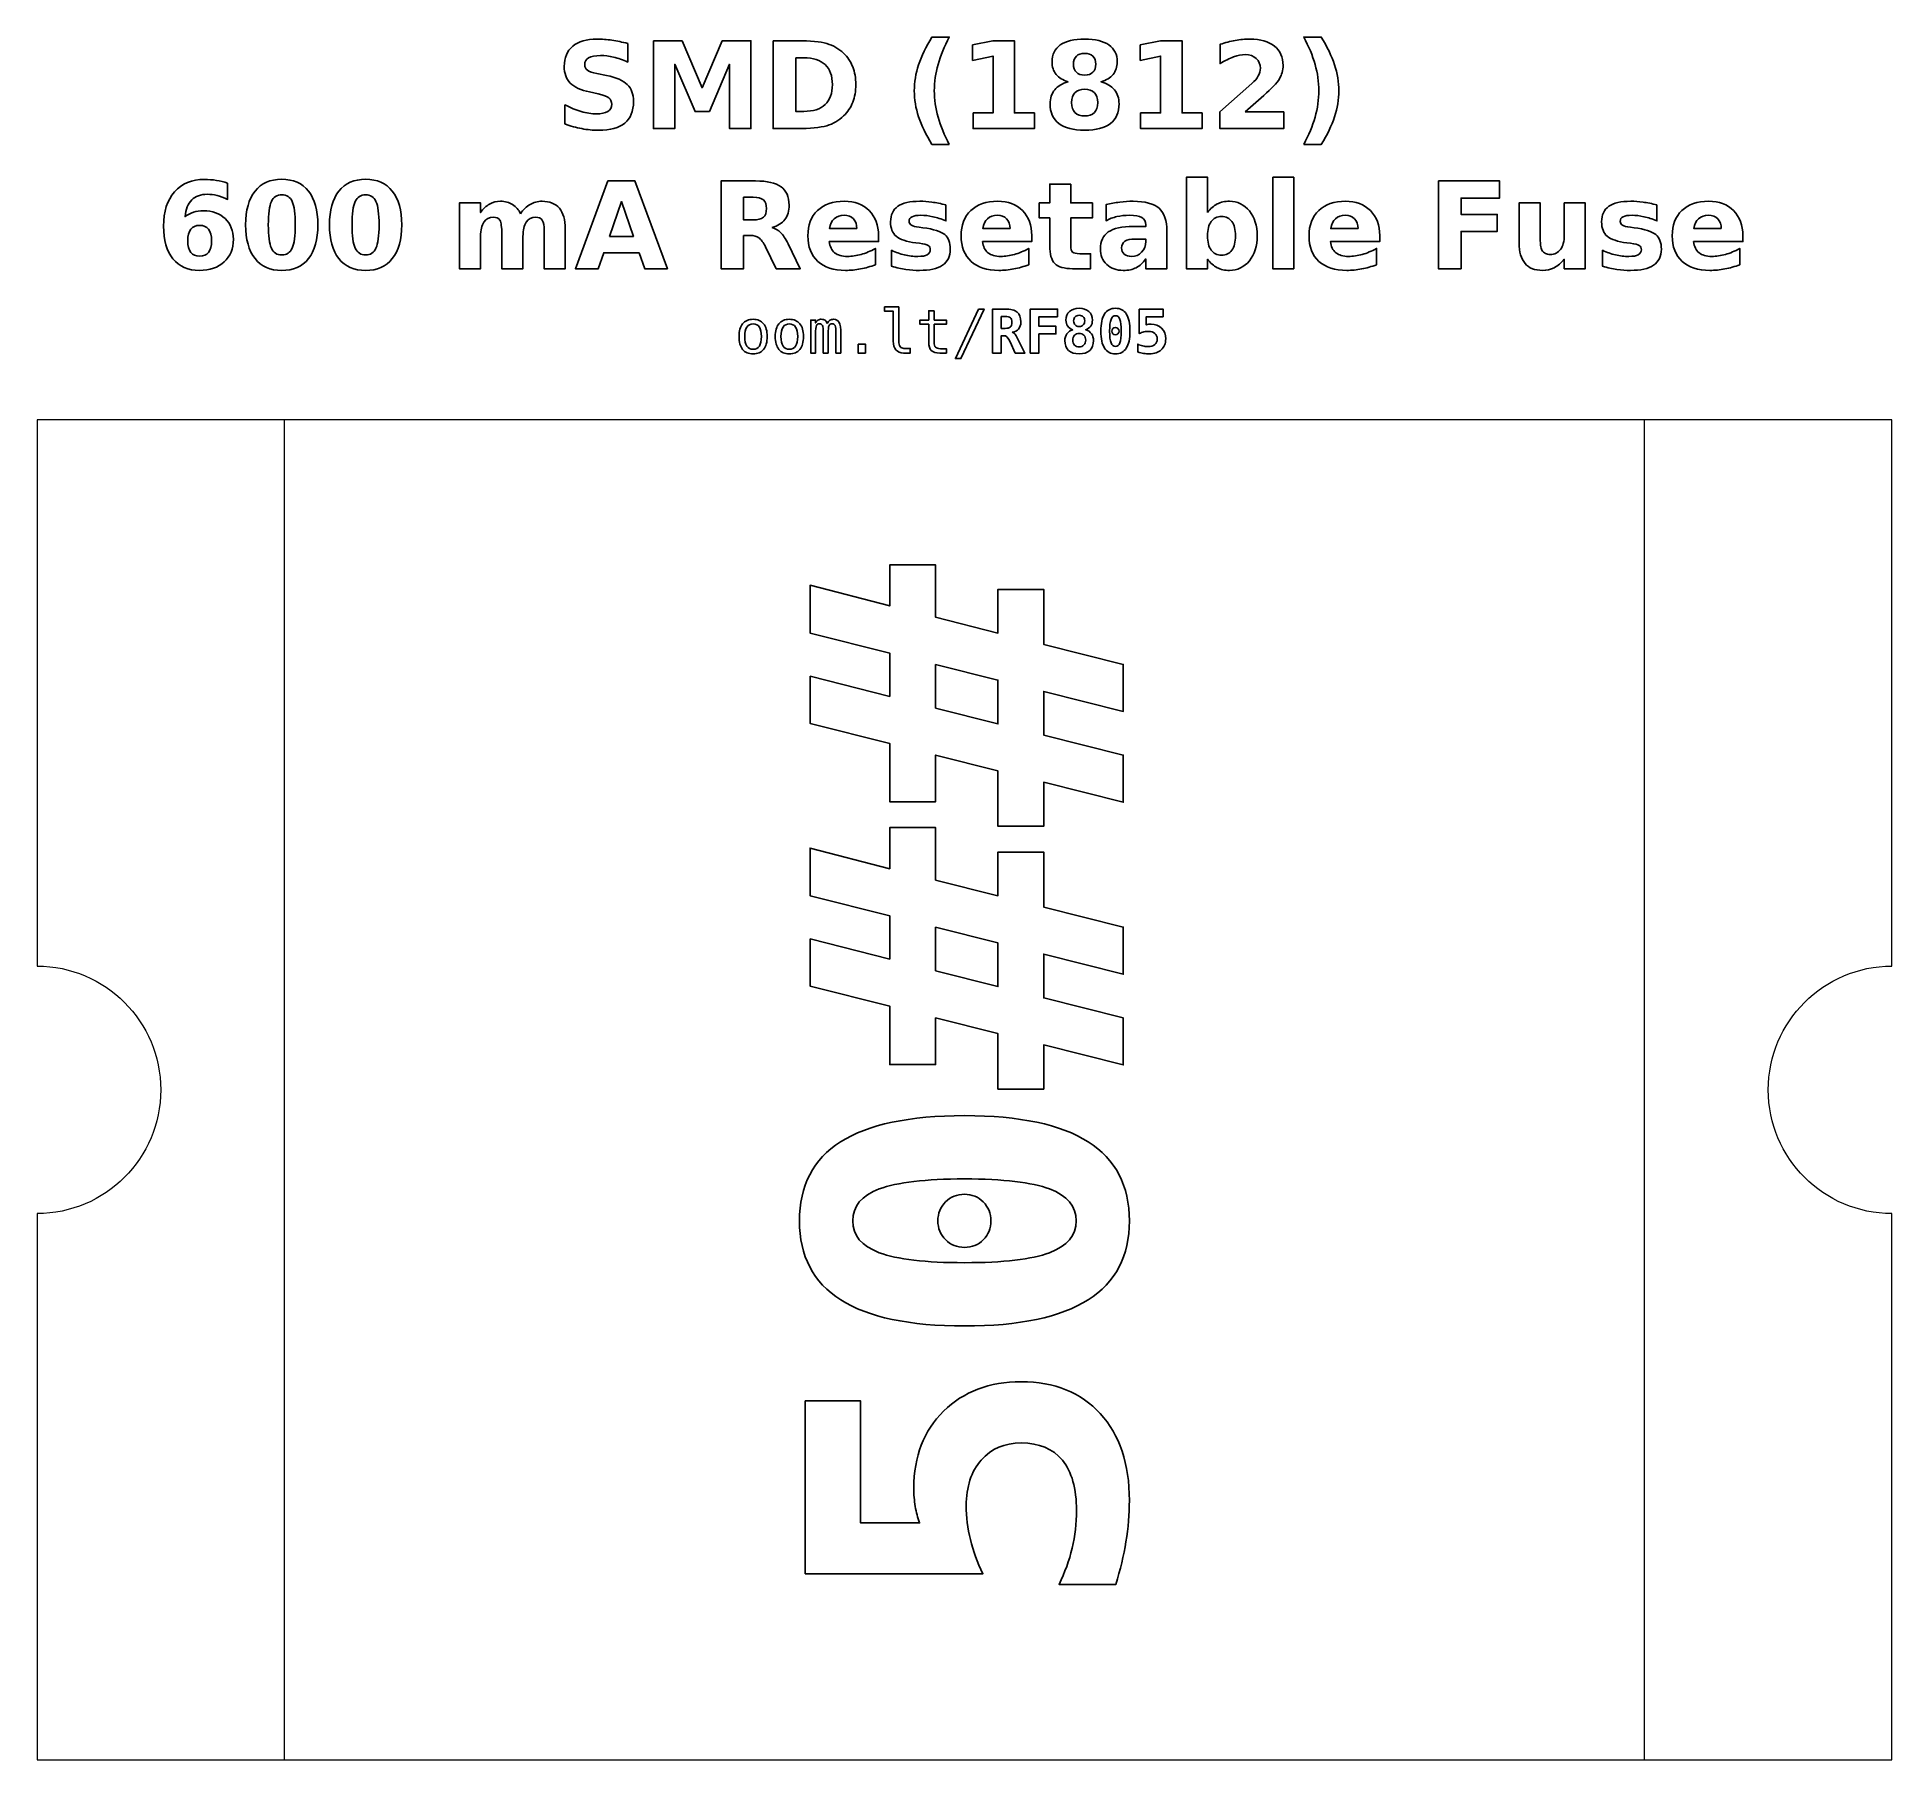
# Model space of a CAD drawing. Header units: centimetres. Extents: x -10.725 to -10.275, y -15.013 to -14.595.
import ezdxf

# ---------------------------------------------------------------- set-up
doc = ezdxf.new("R2010")
doc.units = ezdxf.units.CM
doc.header["$MEASUREMENT"] = 0
doc.layers.add('Layer 1', color=7, linetype='Continuous')

msp = doc.modelspace()

# ---------------------------------------------------------------- linework, layer by layer
at = {"layer": 'Layer 1', "color": 250}
for points, knots in [([(-10.58171, -14.59628), (-10.58171, -14.59628), (-10.58171, -14.60078), (-10.58171, -14.60078), (-10.58171, -14.60078), (-10.58288, -14.60026), (-10.58402, -14.59987), (-10.58513, -14.5996), (-10.58513, -14.5996), (-10.58625, -14.59933), (-10.5873, -14.5992), (-10.58829, -14.5992), (-10.58829, -14.5992), (-10.5896, -14.5992), (-10.59057, -14.59938), (-10.5912, -14.59974), (-10.5912, -14.59974), (-10.59182, -14.6001), (-10.59214, -14.60066), (-10.59214, -14.60142), (-10.59214, -14.60142), (-10.59214, -14.60199), (-10.59193, -14.60244), (-10.5915, -14.60276), (-10.5915, -14.60276), (-10.59108, -14.60307), (-10.59031, -14.60335), (-10.5892, -14.60358), (-10.5892, -14.60358), (-10.5892, -14.60358), (-10.58686, -14.60405), (-10.58686, -14.60405), (-10.58686, -14.60405), (-10.58449, -14.60452), (-10.58281, -14.60525), (-10.58181, -14.60622), (-10.58181, -14.60622), (-10.58081, -14.60719), (-10.58031, -14.60857), (-10.58031, -14.61035), (-10.58031, -14.61035), (-10.58031, -14.6127), (-10.58101, -14.61445), (-10.5824, -14.6156), (-10.5824, -14.6156), (-10.58379, -14.61674), (-10.58592, -14.61731), (-10.58878, -14.61731), (-10.58878, -14.61731), (-10.59014, -14.61731), (-10.59149, -14.61719), (-10.59285, -14.61693), (-10.59285, -14.61693), (-10.59421, -14.61667), (-10.59557, -14.61629), (-10.59693, -14.61579), (-10.59693, -14.61579), (-10.59693, -14.61579), (-10.59693, -14.61116), (-10.59693, -14.61116), (-10.59693, -14.61116), (-10.59557, -14.61188), (-10.59425, -14.61242), (-10.59298, -14.61279), (-10.59298, -14.61279), (-10.59171, -14.61315), (-10.59049, -14.61334), (-10.58931, -14.61334), (-10.58931, -14.61334), (-10.58812, -14.61334), (-10.58719, -14.61314), (-10.58656, -14.61274), (-10.58656, -14.61274), (-10.58592, -14.61234), (-10.5856, -14.61177), (-10.5856, -14.61102), (-10.5856, -14.61102), (-10.5856, -14.61036), (-10.58582, -14.60985), (-10.58625, -14.60949), (-10.58625, -14.60949), (-10.58668, -14.60913), (-10.58755, -14.6088), (-10.58884, -14.60852), (-10.58884, -14.60852), (-10.58884, -14.60852), (-10.59097, -14.60804), (-10.59097, -14.60804), (-10.59097, -14.60804), (-10.5931, -14.60759), (-10.59465, -14.60686), (-10.59564, -14.60586), (-10.59564, -14.60586), (-10.59662, -14.60487), (-10.59711, -14.60352), (-10.59711, -14.60183), (-10.59711, -14.60183), (-10.59711, -14.59971), (-10.59643, -14.59807), (-10.59506, -14.59693), (-10.59506, -14.59693), (-10.59369, -14.59579), (-10.59172, -14.59522), (-10.58915, -14.59522), (-10.58915, -14.59522), (-10.58798, -14.59522), (-10.58678, -14.59531), (-10.58554, -14.59548), (-10.58554, -14.59548), (-10.58431, -14.59566), (-10.58303, -14.59592), (-10.58171, -14.59628)], [0, 0, 0, 0, 0.035714, 0.035714, 0.035714, 0.035714, 0.071429, 0.071429, 0.071429, 0.071429, 0.107143, 0.107143, 0.107143, 0.107143, 0.142857, 0.142857, 0.142857, 0.142857, 0.178571, 0.178571, 0.178571, 0.178571, 0.214286, 0.214286, 0.214286, 0.214286, 0.25, 0.25, 0.25, 0.25, 0.285714, 0.285714, 0.285714, 0.285714, 0.321429, 0.321429, 0.321429, 0.321429, 0.357143, 0.357143, 0.357143, 0.357143, 0.392857, 0.392857, 0.392857, 0.392857, 0.428571, 0.428571, 0.428571, 0.428571, 0.464286, 0.464286, 0.464286, 0.464286, 0.5, 0.5, 0.5, 0.5, 0.535714, 0.535714, 0.535714, 0.535714, 0.571429, 0.571429, 0.571429, 0.571429, 0.607143, 0.607143, 0.607143, 0.607143, 0.642857, 0.642857, 0.642857, 0.642857, 0.678571, 0.678571, 0.678571, 0.678571, 0.714286, 0.714286, 0.714286, 0.714286, 0.75, 0.75, 0.75, 0.75, 0.785714, 0.785714, 0.785714, 0.785714, 0.821429, 0.821429, 0.821429, 0.821429, 0.857143, 0.857143, 0.857143, 0.857143, 0.892857, 0.892857, 0.892857, 0.892857, 0.928571, 0.928571, 0.928571, 0.928571, 0.964286, 0.964286, 0.964286, 0.964286, 1, 1, 1, 1]), ([(-10.57549, -14.59561), (-10.57549, -14.59561), (-10.5685, -14.59561), (-10.5685, -14.59561), (-10.5685, -14.59561), (-10.5685, -14.59561), (-10.56365, -14.607), (-10.56365, -14.607), (-10.56365, -14.607), (-10.56365, -14.607), (-10.55877, -14.59561), (-10.55877, -14.59561), (-10.55877, -14.59561), (-10.55877, -14.59561), (-10.5518, -14.59561), (-10.5518, -14.59561), (-10.5518, -14.59561), (-10.5518, -14.59561), (-10.5518, -14.6169), (-10.5518, -14.6169), (-10.5518, -14.6169), (-10.5518, -14.6169), (-10.55699, -14.6169), (-10.55699, -14.6169), (-10.55699, -14.6169), (-10.55699, -14.6169), (-10.55699, -14.60133), (-10.55699, -14.60133), (-10.55699, -14.60133), (-10.55699, -14.60133), (-10.5619, -14.61281), (-10.5619, -14.61281), (-10.5619, -14.61281), (-10.5619, -14.61281), (-10.56538, -14.61281), (-10.56538, -14.61281), (-10.56538, -14.61281), (-10.56538, -14.61281), (-10.57028, -14.60133), (-10.57028, -14.60133), (-10.57028, -14.60133), (-10.57028, -14.60133), (-10.57028, -14.6169), (-10.57028, -14.6169), (-10.57028, -14.6169), (-10.57028, -14.6169), (-10.57549, -14.6169), (-10.57549, -14.6169), (-10.57549, -14.6169), (-10.57549, -14.6169), (-10.57549, -14.59561), (-10.57549, -14.59561)], [0, 0, 0, 0, 0.076923, 0.076923, 0.076923, 0.076923, 0.153846, 0.153846, 0.153846, 0.153846, 0.230769, 0.230769, 0.230769, 0.230769, 0.307692, 0.307692, 0.307692, 0.307692, 0.384615, 0.384615, 0.384615, 0.384615, 0.461538, 0.461538, 0.461538, 0.461538, 0.538462, 0.538462, 0.538462, 0.538462, 0.615385, 0.615385, 0.615385, 0.615385, 0.692308, 0.692308, 0.692308, 0.692308, 0.769231, 0.769231, 0.769231, 0.769231, 0.846154, 0.846154, 0.846154, 0.846154, 0.923077, 0.923077, 0.923077, 0.923077, 1, 1, 1, 1]), ([(-10.54642, -14.59561), (-10.54642, -14.59561), (-10.54062, -14.59561), (-10.54062, -14.59561), (-10.54062, -14.59561), (-10.53739, -14.59561), (-10.53499, -14.59583), (-10.5334, -14.5963), (-10.5334, -14.5963), (-10.53182, -14.59676), (-10.53046, -14.59754), (-10.52933, -14.59864), (-10.52933, -14.59864), (-10.52833, -14.5996), (-10.52759, -14.60071), (-10.5271, -14.60197), (-10.5271, -14.60197), (-10.52662, -14.60322), (-10.52638, -14.60464), (-10.52638, -14.60623), (-10.52638, -14.60623), (-10.52638, -14.60784), (-10.52662, -14.60927), (-10.5271, -14.61053), (-10.5271, -14.61053), (-10.52759, -14.61179), (-10.52833, -14.6129), (-10.52933, -14.61386), (-10.52933, -14.61386), (-10.53047, -14.61497), (-10.53184, -14.61575), (-10.53344, -14.61621), (-10.53344, -14.61621), (-10.53504, -14.61667), (-10.53743, -14.6169), (-10.54062, -14.6169), (-10.54062, -14.6169), (-10.54062, -14.6169), (-10.54642, -14.6169), (-10.54642, -14.6169), (-10.54642, -14.6169), (-10.54642, -14.6169), (-10.54642, -14.59561), (-10.54642, -14.59561)], [0, 0, 0, 0, 0.090909, 0.090909, 0.090909, 0.090909, 0.181818, 0.181818, 0.181818, 0.181818, 0.272727, 0.272727, 0.272727, 0.272727, 0.363636, 0.363636, 0.363636, 0.363636, 0.454545, 0.454545, 0.454545, 0.454545, 0.545455, 0.545455, 0.545455, 0.545455, 0.636364, 0.636364, 0.636364, 0.636364, 0.727273, 0.727273, 0.727273, 0.727273, 0.818182, 0.818182, 0.818182, 0.818182, 0.909091, 0.909091, 0.909091, 0.909091, 1, 1, 1, 1]), ([(-10.50368, -14.62075), (-10.50368, -14.62075), (-10.50791, -14.62075), (-10.50791, -14.62075), (-10.50791, -14.62075), (-10.50937, -14.6184), (-10.51044, -14.61617), (-10.51114, -14.61405), (-10.51114, -14.61405), (-10.51183, -14.61194), (-10.51218, -14.60984), (-10.51218, -14.60776), (-10.51218, -14.60776), (-10.51218, -14.60567), (-10.51183, -14.60357), (-10.51113, -14.60143), (-10.51113, -14.60143), (-10.51043, -14.5993), (-10.50936, -14.59707), (-10.50791, -14.59473), (-10.50791, -14.59473), (-10.50791, -14.59473), (-10.50368, -14.59473), (-10.50368, -14.59473), (-10.50368, -14.59473), (-10.50489, -14.59699), (-10.50581, -14.59919), (-10.50641, -14.60135), (-10.50641, -14.60135), (-10.50702, -14.6035), (-10.50733, -14.60562), (-10.50733, -14.60773), (-10.50733, -14.60773), (-10.50733, -14.60983), (-10.50703, -14.61196), (-10.50642, -14.61412), (-10.50642, -14.61412), (-10.50582, -14.61628), (-10.5049, -14.61849), (-10.50368, -14.62075)], [0, 0, 0, 0, 0.1, 0.1, 0.1, 0.1, 0.2, 0.2, 0.2, 0.2, 0.3, 0.3, 0.3, 0.3, 0.4, 0.4, 0.4, 0.4, 0.5, 0.5, 0.5, 0.5, 0.6, 0.6, 0.6, 0.6, 0.7, 0.7, 0.7, 0.7, 0.8, 0.8, 0.8, 0.8, 0.9, 0.9, 0.9, 0.9, 1, 1, 1, 1]), ([(-10.49792, -14.61311), (-10.49792, -14.61311), (-10.49307, -14.61311), (-10.49307, -14.61311), (-10.49307, -14.61311), (-10.49307, -14.61311), (-10.49307, -14.59934), (-10.49307, -14.59934), (-10.49307, -14.59934), (-10.49307, -14.59934), (-10.49804, -14.60037), (-10.49804, -14.60037), (-10.49804, -14.60037), (-10.49804, -14.60037), (-10.49804, -14.59663), (-10.49804, -14.59663), (-10.49804, -14.59663), (-10.49804, -14.59663), (-10.4931, -14.59561), (-10.4931, -14.59561), (-10.4931, -14.59561), (-10.4931, -14.59561), (-10.48788, -14.59561), (-10.48788, -14.59561), (-10.48788, -14.59561), (-10.48788, -14.59561), (-10.48788, -14.61311), (-10.48788, -14.61311), (-10.48788, -14.61311), (-10.48788, -14.61311), (-10.48303, -14.61311), (-10.48303, -14.61311), (-10.48303, -14.61311), (-10.48303, -14.61311), (-10.48303, -14.6169), (-10.48303, -14.6169), (-10.48303, -14.6169), (-10.48303, -14.6169), (-10.49792, -14.6169), (-10.49792, -14.6169), (-10.49792, -14.6169), (-10.49792, -14.6169), (-10.49792, -14.61311), (-10.49792, -14.61311)], [0, 0, 0, 0, 0.090909, 0.090909, 0.090909, 0.090909, 0.181818, 0.181818, 0.181818, 0.181818, 0.272727, 0.272727, 0.272727, 0.272727, 0.363636, 0.363636, 0.363636, 0.363636, 0.454545, 0.454545, 0.454545, 0.454545, 0.545455, 0.545455, 0.545455, 0.545455, 0.636364, 0.636364, 0.636364, 0.636364, 0.727273, 0.727273, 0.727273, 0.727273, 0.818182, 0.818182, 0.818182, 0.818182, 0.909091, 0.909091, 0.909091, 0.909091, 1, 1, 1, 1]), ([(-10.47485, -14.60556), (-10.47614, -14.60517), (-10.47712, -14.60457), (-10.47777, -14.60377), (-10.47777, -14.60377), (-10.47843, -14.60296), (-10.47876, -14.60195), (-10.47876, -14.60074), (-10.47876, -14.60074), (-10.47876, -14.59895), (-10.47808, -14.59757), (-10.47675, -14.59663), (-10.47675, -14.59663), (-10.47541, -14.59569), (-10.47343, -14.59522), (-10.47084, -14.59522), (-10.47084, -14.59522), (-10.46826, -14.59522), (-10.4663, -14.59569), (-10.46496, -14.59663), (-10.46496, -14.59663), (-10.46363, -14.59756), (-10.46295, -14.59894), (-10.46295, -14.60074), (-10.46295, -14.60074), (-10.46295, -14.60195), (-10.46328, -14.60296), (-10.46394, -14.60377), (-10.46394, -14.60377), (-10.4646, -14.60457), (-10.46558, -14.60517), (-10.46687, -14.60556), (-10.46687, -14.60556), (-10.46543, -14.60596), (-10.46434, -14.60661), (-10.4636, -14.60751), (-10.4636, -14.60751), (-10.46287, -14.6084), (-10.4625, -14.60954), (-10.4625, -14.61091), (-10.4625, -14.61091), (-10.4625, -14.61302), (-10.4632, -14.61462), (-10.4646, -14.61569), (-10.4646, -14.61569), (-10.466, -14.61677), (-10.46808, -14.61731), (-10.47084, -14.61731), (-10.47084, -14.61731), (-10.47361, -14.61731), (-10.4757, -14.61677), (-10.47711, -14.61569), (-10.47711, -14.61569), (-10.47852, -14.61462), (-10.47923, -14.61302), (-10.47923, -14.61091), (-10.47923, -14.61091), (-10.47923, -14.60954), (-10.47886, -14.6084), (-10.47812, -14.60751), (-10.47812, -14.60751), (-10.47739, -14.60661), (-10.4763, -14.60596), (-10.47485, -14.60556)], [0, 0, 0, 0, 0.0625, 0.0625, 0.0625, 0.0625, 0.125, 0.125, 0.125, 0.125, 0.1875, 0.1875, 0.1875, 0.1875, 0.25, 0.25, 0.25, 0.25, 0.3125, 0.3125, 0.3125, 0.3125, 0.375, 0.375, 0.375, 0.375, 0.4375, 0.4375, 0.4375, 0.4375, 0.5, 0.5, 0.5, 0.5, 0.5625, 0.5625, 0.5625, 0.5625, 0.625, 0.625, 0.625, 0.625, 0.6875, 0.6875, 0.6875, 0.6875, 0.75, 0.75, 0.75, 0.75, 0.8125, 0.8125, 0.8125, 0.8125, 0.875, 0.875, 0.875, 0.875, 0.9375, 0.9375, 0.9375, 0.9375, 1, 1, 1, 1]), ([(-10.45726, -14.61311), (-10.45726, -14.61311), (-10.45241, -14.61311), (-10.45241, -14.61311), (-10.45241, -14.61311), (-10.45241, -14.61311), (-10.45241, -14.59934), (-10.45241, -14.59934), (-10.45241, -14.59934), (-10.45241, -14.59934), (-10.45738, -14.60037), (-10.45738, -14.60037), (-10.45738, -14.60037), (-10.45738, -14.60037), (-10.45738, -14.59663), (-10.45738, -14.59663), (-10.45738, -14.59663), (-10.45738, -14.59663), (-10.45244, -14.59561), (-10.45244, -14.59561), (-10.45244, -14.59561), (-10.45244, -14.59561), (-10.44722, -14.59561), (-10.44722, -14.59561), (-10.44722, -14.59561), (-10.44722, -14.59561), (-10.44722, -14.61311), (-10.44722, -14.61311), (-10.44722, -14.61311), (-10.44722, -14.61311), (-10.44237, -14.61311), (-10.44237, -14.61311), (-10.44237, -14.61311), (-10.44237, -14.61311), (-10.44237, -14.6169), (-10.44237, -14.6169), (-10.44237, -14.6169), (-10.44237, -14.6169), (-10.45726, -14.6169), (-10.45726, -14.6169), (-10.45726, -14.6169), (-10.45726, -14.6169), (-10.45726, -14.61311), (-10.45726, -14.61311)], [0, 0, 0, 0, 0.090909, 0.090909, 0.090909, 0.090909, 0.181818, 0.181818, 0.181818, 0.181818, 0.272727, 0.272727, 0.272727, 0.272727, 0.363636, 0.363636, 0.363636, 0.363636, 0.454545, 0.454545, 0.454545, 0.454545, 0.545455, 0.545455, 0.545455, 0.545455, 0.636364, 0.636364, 0.636364, 0.636364, 0.727273, 0.727273, 0.727273, 0.727273, 0.818182, 0.818182, 0.818182, 0.818182, 0.909091, 0.909091, 0.909091, 0.909091, 1, 1, 1, 1]), ([(-10.43193, -14.61286), (-10.43193, -14.61286), (-10.42256, -14.61286), (-10.42256, -14.61286), (-10.42256, -14.61286), (-10.42256, -14.61286), (-10.42256, -14.6169), (-10.42256, -14.6169), (-10.42256, -14.6169), (-10.42256, -14.6169), (-10.43804, -14.6169), (-10.43804, -14.6169), (-10.43804, -14.6169), (-10.43804, -14.6169), (-10.43804, -14.61286), (-10.43804, -14.61286), (-10.43804, -14.61286), (-10.43804, -14.61286), (-10.43026, -14.606), (-10.43026, -14.606), (-10.43026, -14.606), (-10.42957, -14.60538), (-10.42906, -14.60476), (-10.42872, -14.60416), (-10.42872, -14.60416), (-10.42839, -14.60357), (-10.42822, -14.60294), (-10.42822, -14.60229), (-10.42822, -14.60229), (-10.42822, -14.6013), (-10.42856, -14.60049), (-10.42923, -14.59989), (-10.42923, -14.59989), (-10.4299, -14.59928), (-10.43079, -14.59897), (-10.4319, -14.59897), (-10.4319, -14.59897), (-10.43276, -14.59897), (-10.43369, -14.59916), (-10.43471, -14.59952), (-10.43471, -14.59952), (-10.43573, -14.59989), (-10.43682, -14.60044), (-10.43798, -14.60116), (-10.43798, -14.60116), (-10.43798, -14.60116), (-10.43798, -14.59648), (-10.43798, -14.59648), (-10.43798, -14.59648), (-10.43674, -14.59607), (-10.43552, -14.59576), (-10.43431, -14.59554), (-10.43431, -14.59554), (-10.43311, -14.59533), (-10.43192, -14.59522), (-10.43076, -14.59522), (-10.43076, -14.59522), (-10.42821, -14.59522), (-10.42623, -14.59578), (-10.42482, -14.59691), (-10.42482, -14.59691), (-10.42341, -14.59803), (-10.4227, -14.59959), (-10.4227, -14.6016), (-10.4227, -14.6016), (-10.4227, -14.60276), (-10.423, -14.60384), (-10.4236, -14.60484), (-10.4236, -14.60484), (-10.4242, -14.60584), (-10.42546, -14.60719), (-10.42738, -14.60887), (-10.42738, -14.60887), (-10.42738, -14.60887), (-10.43193, -14.61286), (-10.43193, -14.61286)], [0, 0, 0, 0, 0.052632, 0.052632, 0.052632, 0.052632, 0.105263, 0.105263, 0.105263, 0.105263, 0.157895, 0.157895, 0.157895, 0.157895, 0.210526, 0.210526, 0.210526, 0.210526, 0.263158, 0.263158, 0.263158, 0.263158, 0.315789, 0.315789, 0.315789, 0.315789, 0.368421, 0.368421, 0.368421, 0.368421, 0.421053, 0.421053, 0.421053, 0.421053, 0.473684, 0.473684, 0.473684, 0.473684, 0.526316, 0.526316, 0.526316, 0.526316, 0.578947, 0.578947, 0.578947, 0.578947, 0.631579, 0.631579, 0.631579, 0.631579, 0.684211, 0.684211, 0.684211, 0.684211, 0.736842, 0.736842, 0.736842, 0.736842, 0.789474, 0.789474, 0.789474, 0.789474, 0.842105, 0.842105, 0.842105, 0.842105, 0.894737, 0.894737, 0.894737, 0.894737, 0.947368, 0.947368, 0.947368, 0.947368, 1, 1, 1, 1]), ([(-10.41768, -14.62075), (-10.41647, -14.61849), (-10.41555, -14.61628), (-10.41494, -14.61412), (-10.41494, -14.61412), (-10.41433, -14.61196), (-10.41403, -14.60983), (-10.41403, -14.60773), (-10.41403, -14.60773), (-10.41403, -14.60562), (-10.41433, -14.6035), (-10.41494, -14.60135), (-10.41494, -14.60135), (-10.41555, -14.59919), (-10.41647, -14.59699), (-10.41768, -14.59473), (-10.41768, -14.59473), (-10.41768, -14.59473), (-10.41345, -14.59473), (-10.41345, -14.59473), (-10.41345, -14.59473), (-10.412, -14.59707), (-10.41093, -14.5993), (-10.41023, -14.60143), (-10.41023, -14.60143), (-10.40953, -14.60357), (-10.40918, -14.60567), (-10.40918, -14.60776), (-10.40918, -14.60776), (-10.40918, -14.60984), (-10.40953, -14.61194), (-10.41022, -14.61405), (-10.41022, -14.61405), (-10.41092, -14.61617), (-10.41199, -14.6184), (-10.41345, -14.62075), (-10.41345, -14.62075), (-10.41345, -14.62075), (-10.41768, -14.62075), (-10.41768, -14.62075)], [0, 0, 0, 0, 0.1, 0.1, 0.1, 0.1, 0.2, 0.2, 0.2, 0.2, 0.3, 0.3, 0.3, 0.3, 0.4, 0.4, 0.4, 0.4, 0.5, 0.5, 0.5, 0.5, 0.6, 0.6, 0.6, 0.6, 0.7, 0.7, 0.7, 0.7, 0.8, 0.8, 0.8, 0.8, 0.9, 0.9, 0.9, 0.9, 1, 1, 1, 1]), ([(-10.54093, -14.59976), (-10.54093, -14.59976), (-10.54093, -14.61275), (-10.54093, -14.61275), (-10.54093, -14.61275), (-10.54093, -14.61275), (-10.53896, -14.61275), (-10.53896, -14.61275), (-10.53896, -14.61275), (-10.53671, -14.61275), (-10.535, -14.61219), (-10.53382, -14.61108), (-10.53382, -14.61108), (-10.53264, -14.60997), (-10.53204, -14.60835), (-10.53204, -14.60623), (-10.53204, -14.60623), (-10.53204, -14.60412), (-10.53263, -14.60251), (-10.53381, -14.60141), (-10.53381, -14.60141), (-10.53499, -14.60031), (-10.53671, -14.59976), (-10.53896, -14.59976), (-10.53896, -14.59976), (-10.53896, -14.59976), (-10.54093, -14.59976), (-10.54093, -14.59976)], [0, 0, 0, 0, 0.142857, 0.142857, 0.142857, 0.142857, 0.285714, 0.285714, 0.285714, 0.285714, 0.428571, 0.428571, 0.428571, 0.428571, 0.571429, 0.571429, 0.571429, 0.571429, 0.714286, 0.714286, 0.714286, 0.714286, 0.857143, 0.857143, 0.857143, 0.857143, 1, 1, 1, 1]), ([(-10.47357, -14.6013), (-10.47357, -14.60214), (-10.47333, -14.6028), (-10.47286, -14.60325), (-10.47286, -14.60325), (-10.47239, -14.60371), (-10.47172, -14.60394), (-10.47084, -14.60394), (-10.47084, -14.60394), (-10.46998, -14.60394), (-10.46932, -14.60371), (-10.46886, -14.60325), (-10.46886, -14.60325), (-10.46839, -14.6028), (-10.46816, -14.60214), (-10.46816, -14.6013), (-10.46816, -14.6013), (-10.46816, -14.60045), (-10.46839, -14.5998), (-10.46886, -14.59935), (-10.46886, -14.59935), (-10.46932, -14.5989), (-10.46998, -14.59867), (-10.47084, -14.59867), (-10.47084, -14.59867), (-10.47172, -14.59867), (-10.47239, -14.5989), (-10.47286, -14.59936), (-10.47286, -14.59936), (-10.47333, -14.59981), (-10.47357, -14.60046), (-10.47357, -14.6013)], [0, 0, 0, 0, 0.125, 0.125, 0.125, 0.125, 0.25, 0.25, 0.25, 0.25, 0.375, 0.375, 0.375, 0.375, 0.5, 0.5, 0.5, 0.5, 0.625, 0.625, 0.625, 0.625, 0.75, 0.75, 0.75, 0.75, 0.875, 0.875, 0.875, 0.875, 1, 1, 1, 1]), ([(-10.47084, -14.60737), (-10.47187, -14.60737), (-10.47266, -14.60766), (-10.47321, -14.60821), (-10.47321, -14.60821), (-10.47376, -14.60877), (-10.47404, -14.60958), (-10.47404, -14.61062), (-10.47404, -14.61062), (-10.47404, -14.61167), (-10.47376, -14.61247), (-10.47321, -14.61303), (-10.47321, -14.61303), (-10.47266, -14.61358), (-10.47187, -14.61386), (-10.47084, -14.61386), (-10.47084, -14.61386), (-10.46982, -14.61386), (-10.46904, -14.61358), (-10.4685, -14.61303), (-10.4685, -14.61303), (-10.46796, -14.61247), (-10.46769, -14.61167), (-10.46769, -14.61062), (-10.46769, -14.61062), (-10.46769, -14.60957), (-10.46796, -14.60877), (-10.4685, -14.60821), (-10.4685, -14.60821), (-10.46904, -14.60765), (-10.46982, -14.60737), (-10.47084, -14.60737)], [0, 0, 0, 0, 0.125, 0.125, 0.125, 0.125, 0.25, 0.25, 0.25, 0.25, 0.375, 0.375, 0.375, 0.375, 0.5, 0.5, 0.5, 0.5, 0.625, 0.625, 0.625, 0.625, 0.75, 0.75, 0.75, 0.75, 0.875, 0.875, 0.875, 0.875, 1, 1, 1, 1]), ([(-10.67877, -14.63016), (-10.67877, -14.63016), (-10.67877, -14.6341), (-10.67877, -14.6341), (-10.67877, -14.6341), (-10.67968, -14.63367), (-10.68053, -14.63335), (-10.68133, -14.63315), (-10.68133, -14.63315), (-10.68212, -14.63295), (-10.68291, -14.63284), (-10.68367, -14.63284), (-10.68367, -14.63284), (-10.6853, -14.63284), (-10.68657, -14.6333), (-10.68749, -14.63421), (-10.68749, -14.63421), (-10.6884, -14.63511), (-10.68893, -14.63646), (-10.68909, -14.63825), (-10.68909, -14.63825), (-10.68846, -14.63778), (-10.68778, -14.63743), (-10.68705, -14.6372), (-10.68705, -14.6372), (-10.68632, -14.63697), (-10.68552, -14.63685), (-10.68465, -14.63685), (-10.68465, -14.63685), (-10.68247, -14.63685), (-10.68072, -14.63749), (-10.67938, -14.63876), (-10.67938, -14.63876), (-10.67804, -14.64003), (-10.67738, -14.6417), (-10.67738, -14.64377), (-10.67738, -14.64377), (-10.67738, -14.64605), (-10.67812, -14.64788), (-10.67962, -14.64925), (-10.67962, -14.64925), (-10.68111, -14.65063), (-10.68311, -14.65131), (-10.68562, -14.65131), (-10.68562, -14.65131), (-10.68838, -14.65131), (-10.69053, -14.65038), (-10.69205, -14.64851), (-10.69205, -14.64851), (-10.69356, -14.64665), (-10.69432, -14.64399), (-10.69432, -14.64056), (-10.69432, -14.64056), (-10.69432, -14.63704), (-10.69343, -14.63428), (-10.69166, -14.63227), (-10.69166, -14.63227), (-10.68988, -14.63026), (-10.68745, -14.62925), (-10.68436, -14.62925), (-10.68436, -14.62925), (-10.68338, -14.62925), (-10.68244, -14.62933), (-10.68151, -14.62948), (-10.68151, -14.62948), (-10.68059, -14.62963), (-10.67968, -14.62986), (-10.67877, -14.63016)], [0, 0, 0, 0, 0.058824, 0.058824, 0.058824, 0.058824, 0.117647, 0.117647, 0.117647, 0.117647, 0.176471, 0.176471, 0.176471, 0.176471, 0.235294, 0.235294, 0.235294, 0.235294, 0.294118, 0.294118, 0.294118, 0.294118, 0.352941, 0.352941, 0.352941, 0.352941, 0.411765, 0.411765, 0.411765, 0.411765, 0.470588, 0.470588, 0.470588, 0.470588, 0.529412, 0.529412, 0.529412, 0.529412, 0.588235, 0.588235, 0.588235, 0.588235, 0.647059, 0.647059, 0.647059, 0.647059, 0.705882, 0.705882, 0.705882, 0.705882, 0.764706, 0.764706, 0.764706, 0.764706, 0.823529, 0.823529, 0.823529, 0.823529, 0.882353, 0.882353, 0.882353, 0.882353, 0.941176, 0.941176, 0.941176, 0.941176, 1, 1, 1, 1]), ([(-10.65687, -14.64027), (-10.65687, -14.6438), (-10.65763, -14.64652), (-10.65916, -14.64844), (-10.65916, -14.64844), (-10.66067, -14.65035), (-10.66284, -14.65131), (-10.66563, -14.65131), (-10.66563, -14.65131), (-10.66843, -14.65131), (-10.6706, -14.65035), (-10.67212, -14.64844), (-10.67212, -14.64844), (-10.67364, -14.64652), (-10.6744, -14.6438), (-10.6744, -14.64027), (-10.6744, -14.64027), (-10.6744, -14.63674), (-10.67364, -14.63401), (-10.67212, -14.63209), (-10.67212, -14.63209), (-10.6706, -14.63018), (-10.66843, -14.62922), (-10.66563, -14.62922), (-10.66563, -14.62922), (-10.66284, -14.62922), (-10.66067, -14.63018), (-10.65916, -14.63209), (-10.65916, -14.63209), (-10.65763, -14.63401), (-10.65687, -14.63674), (-10.65687, -14.64027)], [0, 0, 0, 0, 0.125, 0.125, 0.125, 0.125, 0.25, 0.25, 0.25, 0.25, 0.375, 0.375, 0.375, 0.375, 0.5, 0.5, 0.5, 0.5, 0.625, 0.625, 0.625, 0.625, 0.75, 0.75, 0.75, 0.75, 0.875, 0.875, 0.875, 0.875, 1, 1, 1, 1]), ([(-10.63654, -14.64027), (-10.63654, -14.6438), (-10.6373, -14.64652), (-10.63883, -14.64844), (-10.63883, -14.64844), (-10.64034, -14.65035), (-10.64251, -14.65131), (-10.6453, -14.65131), (-10.6453, -14.65131), (-10.6481, -14.65131), (-10.65027, -14.65035), (-10.65179, -14.64844), (-10.65179, -14.64844), (-10.65331, -14.64652), (-10.65407, -14.6438), (-10.65407, -14.64027), (-10.65407, -14.64027), (-10.65407, -14.63674), (-10.65331, -14.63401), (-10.65179, -14.63209), (-10.65179, -14.63209), (-10.65027, -14.63018), (-10.6481, -14.62922), (-10.6453, -14.62922), (-10.6453, -14.62922), (-10.64251, -14.62922), (-10.64034, -14.63018), (-10.63883, -14.63209), (-10.63883, -14.63209), (-10.6373, -14.63401), (-10.63654, -14.63674), (-10.63654, -14.64027)], [0, 0, 0, 0, 0.125, 0.125, 0.125, 0.125, 0.25, 0.25, 0.25, 0.25, 0.375, 0.375, 0.375, 0.375, 0.5, 0.5, 0.5, 0.5, 0.625, 0.625, 0.625, 0.625, 0.75, 0.75, 0.75, 0.75, 0.875, 0.875, 0.875, 0.875, 1, 1, 1, 1]), ([(-10.44103, -14.63727), (-10.44033, -14.63633), (-10.43954, -14.63565), (-10.43869, -14.6352), (-10.43869, -14.6352), (-10.43784, -14.63476), (-10.43685, -14.63454), (-10.43574, -14.63454), (-10.43574, -14.63454), (-10.43377, -14.63454), (-10.43215, -14.63533), (-10.43089, -14.63689), (-10.43089, -14.63689), (-10.42963, -14.63845), (-10.42899, -14.64047), (-10.42899, -14.64293), (-10.42899, -14.64293), (-10.42899, -14.64539), (-10.42963, -14.6474), (-10.43089, -14.64897), (-10.43089, -14.64897), (-10.43215, -14.65053), (-10.43377, -14.65131), (-10.43574, -14.65131), (-10.43574, -14.65131), (-10.43685, -14.65131), (-10.43784, -14.65109), (-10.43869, -14.65065), (-10.43869, -14.65065), (-10.43954, -14.65021), (-10.44033, -14.64952), (-10.44103, -14.64859), (-10.44103, -14.64859), (-10.44103, -14.64859), (-10.44103, -14.6509), (-10.44103, -14.6509), (-10.44103, -14.6509), (-10.44103, -14.6509), (-10.44614, -14.6509), (-10.44614, -14.6509), (-10.44614, -14.6509), (-10.44614, -14.6509), (-10.44614, -14.62871), (-10.44614, -14.62871), (-10.44614, -14.62871), (-10.44614, -14.62871), (-10.44103, -14.62871), (-10.44103, -14.62871), (-10.44103, -14.62871), (-10.44103, -14.62871), (-10.44103, -14.63727), (-10.44103, -14.63727)], [0, 0, 0, 0, 0.076923, 0.076923, 0.076923, 0.076923, 0.153846, 0.153846, 0.153846, 0.153846, 0.230769, 0.230769, 0.230769, 0.230769, 0.307692, 0.307692, 0.307692, 0.307692, 0.384615, 0.384615, 0.384615, 0.384615, 0.461538, 0.461538, 0.461538, 0.461538, 0.538462, 0.538462, 0.538462, 0.538462, 0.615385, 0.615385, 0.615385, 0.615385, 0.692308, 0.692308, 0.692308, 0.692308, 0.769231, 0.769231, 0.769231, 0.769231, 0.846154, 0.846154, 0.846154, 0.846154, 0.923077, 0.923077, 0.923077, 0.923077, 1, 1, 1, 1]), ([(-10.42523, -14.62871), (-10.42523, -14.62871), (-10.42012, -14.62871), (-10.42012, -14.62871), (-10.42012, -14.62871), (-10.42012, -14.62871), (-10.42012, -14.6509), (-10.42012, -14.6509), (-10.42012, -14.6509), (-10.42012, -14.6509), (-10.42523, -14.6509), (-10.42523, -14.6509), (-10.42523, -14.6509), (-10.42523, -14.6509), (-10.42523, -14.62871), (-10.42523, -14.62871)], [0, 0, 0, 0, 0.25, 0.25, 0.25, 0.25, 0.5, 0.5, 0.5, 0.5, 0.75, 0.75, 0.75, 0.75, 1, 1, 1, 1]), ([(-10.66236, -14.64023), (-10.66236, -14.63757), (-10.66261, -14.6357), (-10.66311, -14.63461), (-10.66311, -14.63461), (-10.66361, -14.63352), (-10.66445, -14.63297), (-10.66563, -14.63297), (-10.66563, -14.63297), (-10.66681, -14.63297), (-10.66765, -14.63352), (-10.66816, -14.63461), (-10.66816, -14.63461), (-10.66866, -14.6357), (-10.66891, -14.63757), (-10.66891, -14.64023), (-10.66891, -14.64023), (-10.66891, -14.64292), (-10.66866, -14.64482), (-10.66816, -14.64592), (-10.66816, -14.64592), (-10.66765, -14.64702), (-10.66681, -14.64757), (-10.66563, -14.64757), (-10.66563, -14.64757), (-10.66446, -14.64757), (-10.66362, -14.64702), (-10.66312, -14.64592), (-10.66312, -14.64592), (-10.66262, -14.64482), (-10.66236, -14.64292), (-10.66236, -14.64023)], [0, 0, 0, 0, 0.125, 0.125, 0.125, 0.125, 0.25, 0.25, 0.25, 0.25, 0.375, 0.375, 0.375, 0.375, 0.5, 0.5, 0.5, 0.5, 0.625, 0.625, 0.625, 0.625, 0.75, 0.75, 0.75, 0.75, 0.875, 0.875, 0.875, 0.875, 1, 1, 1, 1]), ([(-10.64203, -14.64023), (-10.64203, -14.63757), (-10.64228, -14.6357), (-10.64278, -14.63461), (-10.64278, -14.63461), (-10.64328, -14.63352), (-10.64412, -14.63297), (-10.6453, -14.63297), (-10.6453, -14.63297), (-10.64648, -14.63297), (-10.64732, -14.63352), (-10.64783, -14.63461), (-10.64783, -14.63461), (-10.64833, -14.6357), (-10.64858, -14.63757), (-10.64858, -14.64023), (-10.64858, -14.64023), (-10.64858, -14.64292), (-10.64833, -14.64482), (-10.64783, -14.64592), (-10.64783, -14.64592), (-10.64732, -14.64702), (-10.64648, -14.64757), (-10.6453, -14.64757), (-10.6453, -14.64757), (-10.64413, -14.64757), (-10.64329, -14.64702), (-10.64279, -14.64592), (-10.64279, -14.64592), (-10.64229, -14.64482), (-10.64203, -14.64292), (-10.64203, -14.64023)], [0, 0, 0, 0, 0.125, 0.125, 0.125, 0.125, 0.25, 0.25, 0.25, 0.25, 0.375, 0.375, 0.375, 0.375, 0.5, 0.5, 0.5, 0.5, 0.625, 0.625, 0.625, 0.625, 0.75, 0.75, 0.75, 0.75, 0.875, 0.875, 0.875, 0.875, 1, 1, 1, 1]), ([(-10.57893, -14.64702), (-10.57893, -14.64702), (-10.58751, -14.64702), (-10.58751, -14.64702), (-10.58751, -14.64702), (-10.58751, -14.64702), (-10.58887, -14.6509), (-10.58887, -14.6509), (-10.58887, -14.6509), (-10.58887, -14.6509), (-10.59439, -14.6509), (-10.59439, -14.6509), (-10.59439, -14.6509), (-10.59439, -14.6509), (-10.5865, -14.62961), (-10.5865, -14.62961), (-10.5865, -14.62961), (-10.5865, -14.62961), (-10.57995, -14.62961), (-10.57995, -14.62961), (-10.57995, -14.62961), (-10.57995, -14.62961), (-10.57207, -14.6509), (-10.57207, -14.6509), (-10.57207, -14.6509), (-10.57207, -14.6509), (-10.57759, -14.6509), (-10.57759, -14.6509), (-10.57759, -14.6509), (-10.57759, -14.6509), (-10.57893, -14.64702), (-10.57893, -14.64702)], [0, 0, 0, 0, 0.125, 0.125, 0.125, 0.125, 0.25, 0.25, 0.25, 0.25, 0.375, 0.375, 0.375, 0.375, 0.5, 0.5, 0.5, 0.5, 0.625, 0.625, 0.625, 0.625, 0.75, 0.75, 0.75, 0.75, 0.875, 0.875, 0.875, 0.875, 1, 1, 1, 1]), ([(-10.55358, -14.64284), (-10.55358, -14.64284), (-10.55358, -14.6509), (-10.55358, -14.6509), (-10.55358, -14.6509), (-10.55358, -14.6509), (-10.55907, -14.6509), (-10.55907, -14.6509), (-10.55907, -14.6509), (-10.55907, -14.6509), (-10.55907, -14.62961), (-10.55907, -14.62961), (-10.55907, -14.62961), (-10.55907, -14.62961), (-10.55068, -14.62961), (-10.55068, -14.62961), (-10.55068, -14.62961), (-10.54788, -14.62961), (-10.54582, -14.63008), (-10.54451, -14.63102), (-10.54451, -14.63102), (-10.5432, -14.63196), (-10.54255, -14.63345), (-10.54255, -14.63548), (-10.54255, -14.63548), (-10.54255, -14.63689), (-10.54289, -14.63805), (-10.54357, -14.63895), (-10.54357, -14.63895), (-10.54425, -14.63985), (-10.54528, -14.64052), (-10.54664, -14.64094), (-10.54664, -14.64094), (-10.54589, -14.64112), (-10.54522, -14.6415), (-10.54462, -14.64211), (-10.54462, -14.64211), (-10.54403, -14.64271), (-10.54343, -14.64363), (-10.54282, -14.64485), (-10.54282, -14.64485), (-10.54282, -14.64485), (-10.53984, -14.6509), (-10.53984, -14.6509), (-10.53984, -14.6509), (-10.53984, -14.6509), (-10.54569, -14.6509), (-10.54569, -14.6509), (-10.54569, -14.6509), (-10.54569, -14.6509), (-10.54828, -14.64561), (-10.54828, -14.64561), (-10.54828, -14.64561), (-10.54881, -14.64455), (-10.54934, -14.64382), (-10.54988, -14.64343), (-10.54988, -14.64343), (-10.55041, -14.64304), (-10.55113, -14.64284), (-10.55202, -14.64284), (-10.55202, -14.64284), (-10.55202, -14.64284), (-10.55358, -14.64284), (-10.55358, -14.64284)], [0, 0, 0, 0, 0.0625, 0.0625, 0.0625, 0.0625, 0.125, 0.125, 0.125, 0.125, 0.1875, 0.1875, 0.1875, 0.1875, 0.25, 0.25, 0.25, 0.25, 0.3125, 0.3125, 0.3125, 0.3125, 0.375, 0.375, 0.375, 0.375, 0.4375, 0.4375, 0.4375, 0.4375, 0.5, 0.5, 0.5, 0.5, 0.5625, 0.5625, 0.5625, 0.5625, 0.625, 0.625, 0.625, 0.625, 0.6875, 0.6875, 0.6875, 0.6875, 0.75, 0.75, 0.75, 0.75, 0.8125, 0.8125, 0.8125, 0.8125, 0.875, 0.875, 0.875, 0.875, 0.9375, 0.9375, 0.9375, 0.9375, 1, 1, 1, 1]), ([(-10.55126, -14.63905), (-10.55011, -14.63905), (-10.54929, -14.63884), (-10.54879, -14.63841), (-10.54879, -14.63841), (-10.54829, -14.63798), (-10.54804, -14.63727), (-10.54804, -14.63629), (-10.54804, -14.63629), (-10.54804, -14.63533), (-10.54829, -14.63463), (-10.54879, -14.63421), (-10.54879, -14.63421), (-10.54929, -14.63379), (-10.55011, -14.63358), (-10.55126, -14.63358), (-10.55126, -14.63358), (-10.55126, -14.63358), (-10.55358, -14.63358), (-10.55358, -14.63358), (-10.55358, -14.63358), (-10.55358, -14.63358), (-10.55358, -14.63905), (-10.55358, -14.63905), (-10.55358, -14.63905), (-10.55358, -14.63905), (-10.55126, -14.63905), (-10.55126, -14.63905)], [0, 0, 0, 0, 0.142857, 0.142857, 0.142857, 0.142857, 0.285714, 0.285714, 0.285714, 0.285714, 0.428571, 0.428571, 0.428571, 0.428571, 0.571429, 0.571429, 0.571429, 0.571429, 0.714286, 0.714286, 0.714286, 0.714286, 0.857143, 0.857143, 0.857143, 0.857143, 1, 1, 1, 1]), ([(-10.47423, -14.63039), (-10.47423, -14.63039), (-10.47423, -14.63493), (-10.47423, -14.63493), (-10.47423, -14.63493), (-10.47423, -14.63493), (-10.46896, -14.63493), (-10.46896, -14.63493), (-10.46896, -14.63493), (-10.46896, -14.63493), (-10.46896, -14.63858), (-10.46896, -14.63858), (-10.46896, -14.63858), (-10.46896, -14.63858), (-10.47423, -14.63858), (-10.47423, -14.63858), (-10.47423, -14.63858), (-10.47423, -14.63858), (-10.47423, -14.64535), (-10.47423, -14.64535), (-10.47423, -14.64535), (-10.47423, -14.64609), (-10.47408, -14.6466), (-10.47378, -14.64685), (-10.47378, -14.64685), (-10.47349, -14.64712), (-10.47291, -14.64725), (-10.47203, -14.64725), (-10.47203, -14.64725), (-10.47203, -14.64725), (-10.46941, -14.64725), (-10.46941, -14.64725), (-10.46941, -14.64725), (-10.46941, -14.64725), (-10.46941, -14.6509), (-10.46941, -14.6509), (-10.46941, -14.6509), (-10.46941, -14.6509), (-10.47378, -14.6509), (-10.47378, -14.6509), (-10.47378, -14.6509), (-10.4758, -14.6509), (-10.47723, -14.65048), (-10.47807, -14.64964), (-10.47807, -14.64964), (-10.47892, -14.6488), (-10.47933, -14.64737), (-10.47933, -14.64535), (-10.47933, -14.64535), (-10.47933, -14.64535), (-10.47933, -14.63858), (-10.47933, -14.63858), (-10.47933, -14.63858), (-10.47933, -14.63858), (-10.48187, -14.63858), (-10.48187, -14.63858), (-10.48187, -14.63858), (-10.48187, -14.63858), (-10.48187, -14.63493), (-10.48187, -14.63493), (-10.48187, -14.63493), (-10.48187, -14.63493), (-10.47933, -14.63493), (-10.47933, -14.63493), (-10.47933, -14.63493), (-10.47933, -14.63493), (-10.47933, -14.63039), (-10.47933, -14.63039), (-10.47933, -14.63039), (-10.47933, -14.63039), (-10.47423, -14.63039), (-10.47423, -14.63039)], [0, 0, 0, 0, 0.055556, 0.055556, 0.055556, 0.055556, 0.111111, 0.111111, 0.111111, 0.111111, 0.166667, 0.166667, 0.166667, 0.166667, 0.222222, 0.222222, 0.222222, 0.222222, 0.277778, 0.277778, 0.277778, 0.277778, 0.333333, 0.333333, 0.333333, 0.333333, 0.388889, 0.388889, 0.388889, 0.388889, 0.444444, 0.444444, 0.444444, 0.444444, 0.5, 0.5, 0.5, 0.5, 0.555556, 0.555556, 0.555556, 0.555556, 0.611111, 0.611111, 0.611111, 0.611111, 0.666667, 0.666667, 0.666667, 0.666667, 0.722222, 0.722222, 0.722222, 0.722222, 0.777778, 0.777778, 0.777778, 0.777778, 0.833333, 0.833333, 0.833333, 0.833333, 0.888889, 0.888889, 0.888889, 0.888889, 0.944444, 0.944444, 0.944444, 0.944444, 1, 1, 1, 1]), ([(-10.38501, -14.62961), (-10.38501, -14.62961), (-10.37019, -14.62961), (-10.37019, -14.62961), (-10.37019, -14.62961), (-10.37019, -14.62961), (-10.37019, -14.63376), (-10.37019, -14.63376), (-10.37019, -14.63376), (-10.37019, -14.63376), (-10.37952, -14.63376), (-10.37952, -14.63376), (-10.37952, -14.63376), (-10.37952, -14.63376), (-10.37952, -14.63772), (-10.37952, -14.63772), (-10.37952, -14.63772), (-10.37952, -14.63772), (-10.37074, -14.63772), (-10.37074, -14.63772), (-10.37074, -14.63772), (-10.37074, -14.63772), (-10.37074, -14.64187), (-10.37074, -14.64187), (-10.37074, -14.64187), (-10.37074, -14.64187), (-10.37952, -14.64187), (-10.37952, -14.64187), (-10.37952, -14.64187), (-10.37952, -14.64187), (-10.37952, -14.6509), (-10.37952, -14.6509), (-10.37952, -14.6509), (-10.37952, -14.6509), (-10.38501, -14.6509), (-10.38501, -14.6509), (-10.38501, -14.6509), (-10.38501, -14.6509), (-10.38501, -14.62961), (-10.38501, -14.62961)], [0, 0, 0, 0, 0.1, 0.1, 0.1, 0.1, 0.2, 0.2, 0.2, 0.2, 0.3, 0.3, 0.3, 0.3, 0.4, 0.4, 0.4, 0.4, 0.5, 0.5, 0.5, 0.5, 0.6, 0.6, 0.6, 0.6, 0.7, 0.7, 0.7, 0.7, 0.8, 0.8, 0.8, 0.8, 0.9, 0.9, 0.9, 0.9, 1, 1, 1, 1]), ([(-10.60771, -14.63758), (-10.60706, -14.63659), (-10.6063, -14.63584), (-10.60541, -14.63532), (-10.60541, -14.63532), (-10.60452, -14.6348), (-10.60354, -14.63454), (-10.60248, -14.63454), (-10.60248, -14.63454), (-10.60064, -14.63454), (-10.59925, -14.63511), (-10.59829, -14.63624), (-10.59829, -14.63624), (-10.59733, -14.63737), (-10.59685, -14.63902), (-10.59685, -14.64117), (-10.59685, -14.64117), (-10.59685, -14.64117), (-10.59685, -14.6509), (-10.59685, -14.6509), (-10.59685, -14.6509), (-10.59685, -14.6509), (-10.60198, -14.6509), (-10.60198, -14.6509), (-10.60198, -14.6509), (-10.60198, -14.6509), (-10.60198, -14.64257), (-10.60198, -14.64257), (-10.60198, -14.64257), (-10.60197, -14.64245), (-10.60197, -14.64232), (-10.60196, -14.64219), (-10.60196, -14.64219), (-10.60196, -14.64205), (-10.60195, -14.64186), (-10.60195, -14.64162), (-10.60195, -14.64162), (-10.60195, -14.64049), (-10.60212, -14.63966), (-10.60245, -14.63916), (-10.60245, -14.63916), (-10.60279, -14.63865), (-10.60332, -14.63839), (-10.60406, -14.63839), (-10.60406, -14.63839), (-10.60503, -14.63839), (-10.60578, -14.63879), (-10.60631, -14.63959), (-10.60631, -14.63959), (-10.60684, -14.64039), (-10.60711, -14.64154), (-10.60713, -14.64306), (-10.60713, -14.64306), (-10.60713, -14.64306), (-10.60713, -14.6509), (-10.60713, -14.6509), (-10.60713, -14.6509), (-10.60713, -14.6509), (-10.61226, -14.6509), (-10.61226, -14.6509), (-10.61226, -14.6509), (-10.61226, -14.6509), (-10.61226, -14.64257), (-10.61226, -14.64257), (-10.61226, -14.64257), (-10.61226, -14.6408), (-10.61241, -14.63966), (-10.61272, -14.63916), (-10.61272, -14.63916), (-10.61302, -14.63865), (-10.61356, -14.63839), (-10.61434, -14.63839), (-10.61434, -14.63839), (-10.61533, -14.63839), (-10.61608, -14.6388), (-10.61661, -14.6396), (-10.61661, -14.6396), (-10.61714, -14.6404), (-10.61741, -14.64155), (-10.61741, -14.64304), (-10.61741, -14.64304), (-10.61741, -14.64304), (-10.61741, -14.6509), (-10.61741, -14.6509), (-10.61741, -14.6509), (-10.61741, -14.6509), (-10.62255, -14.6509), (-10.62255, -14.6509), (-10.62255, -14.6509), (-10.62255, -14.6509), (-10.62255, -14.63493), (-10.62255, -14.63493), (-10.62255, -14.63493), (-10.62255, -14.63493), (-10.61741, -14.63493), (-10.61741, -14.63493), (-10.61741, -14.63493), (-10.61741, -14.63493), (-10.61741, -14.63727), (-10.61741, -14.63727), (-10.61741, -14.63727), (-10.61678, -14.63636), (-10.61606, -14.63569), (-10.61525, -14.63523), (-10.61525, -14.63523), (-10.61443, -14.63477), (-10.61354, -14.63454), (-10.61256, -14.63454), (-10.61256, -14.63454), (-10.61146, -14.63454), (-10.61048, -14.63481), (-10.60964, -14.63534), (-10.60964, -14.63534), (-10.60879, -14.63588), (-10.60815, -14.63662), (-10.60771, -14.63758)], [0, 0, 0, 0, 0.034483, 0.034483, 0.034483, 0.034483, 0.068966, 0.068966, 0.068966, 0.068966, 0.103448, 0.103448, 0.103448, 0.103448, 0.137931, 0.137931, 0.137931, 0.137931, 0.172414, 0.172414, 0.172414, 0.172414, 0.206897, 0.206897, 0.206897, 0.206897, 0.241379, 0.241379, 0.241379, 0.241379, 0.275862, 0.275862, 0.275862, 0.275862, 0.310345, 0.310345, 0.310345, 0.310345, 0.344828, 0.344828, 0.344828, 0.344828, 0.37931, 0.37931, 0.37931, 0.37931, 0.413793, 0.413793, 0.413793, 0.413793, 0.448276, 0.448276, 0.448276, 0.448276, 0.482759, 0.482759, 0.482759, 0.482759, 0.517241, 0.517241, 0.517241, 0.517241, 0.551724, 0.551724, 0.551724, 0.551724, 0.586207, 0.586207, 0.586207, 0.586207, 0.62069, 0.62069, 0.62069, 0.62069, 0.655172, 0.655172, 0.655172, 0.655172, 0.689655, 0.689655, 0.689655, 0.689655, 0.724138, 0.724138, 0.724138, 0.724138, 0.758621, 0.758621, 0.758621, 0.758621, 0.793103, 0.793103, 0.793103, 0.793103, 0.827586, 0.827586, 0.827586, 0.827586, 0.862069, 0.862069, 0.862069, 0.862069, 0.896552, 0.896552, 0.896552, 0.896552, 0.931034, 0.931034, 0.931034, 0.931034, 0.965517, 0.965517, 0.965517, 0.965517, 1, 1, 1, 1]), ([(-10.58615, -14.64307), (-10.58615, -14.64307), (-10.58031, -14.64307), (-10.58031, -14.64307), (-10.58031, -14.64307), (-10.58031, -14.64307), (-10.58322, -14.6346), (-10.58322, -14.6346), (-10.58322, -14.6346), (-10.58322, -14.6346), (-10.58615, -14.64307), (-10.58615, -14.64307)], [0, 0, 0, 0, 0.333333, 0.333333, 0.333333, 0.333333, 0.666667, 0.666667, 0.666667, 0.666667, 1, 1, 1, 1]), ([(-10.52086, -14.64287), (-10.52086, -14.64287), (-10.52086, -14.64433), (-10.52086, -14.64433), (-10.52086, -14.64433), (-10.52086, -14.64433), (-10.5328, -14.64433), (-10.5328, -14.64433), (-10.5328, -14.64433), (-10.53268, -14.64553), (-10.53224, -14.64642), (-10.5315, -14.64702), (-10.5315, -14.64702), (-10.53076, -14.64762), (-10.52972, -14.64792), (-10.52839, -14.64792), (-10.52839, -14.64792), (-10.52732, -14.64792), (-10.52622, -14.64776), (-10.52509, -14.64744), (-10.52509, -14.64744), (-10.52396, -14.64712), (-10.52281, -14.64664), (-10.52162, -14.64599), (-10.52162, -14.64599), (-10.52162, -14.64599), (-10.52162, -14.64993), (-10.52162, -14.64993), (-10.52162, -14.64993), (-10.52282, -14.65039), (-10.52403, -14.65073), (-10.52524, -14.65096), (-10.52524, -14.65096), (-10.52645, -14.6512), (-10.52765, -14.65131), (-10.52886, -14.65131), (-10.52886, -14.65131), (-10.53175, -14.65131), (-10.534, -14.65058), (-10.5356, -14.64911), (-10.5356, -14.64911), (-10.5372, -14.64764), (-10.538, -14.64558), (-10.538, -14.64293), (-10.538, -14.64293), (-10.538, -14.64032), (-10.53722, -14.63828), (-10.53564, -14.63678), (-10.53564, -14.63678), (-10.53407, -14.63529), (-10.5319, -14.63454), (-10.52915, -14.63454), (-10.52915, -14.63454), (-10.52664, -14.63454), (-10.52463, -14.6353), (-10.52312, -14.63681), (-10.52312, -14.63681), (-10.52162, -14.63833), (-10.52086, -14.64035), (-10.52086, -14.64287)], [0, 0, 0, 0, 0.066667, 0.066667, 0.066667, 0.066667, 0.133333, 0.133333, 0.133333, 0.133333, 0.2, 0.2, 0.2, 0.2, 0.266667, 0.266667, 0.266667, 0.266667, 0.333333, 0.333333, 0.333333, 0.333333, 0.4, 0.4, 0.4, 0.4, 0.466667, 0.466667, 0.466667, 0.466667, 0.533333, 0.533333, 0.533333, 0.533333, 0.6, 0.6, 0.6, 0.6, 0.666667, 0.666667, 0.666667, 0.666667, 0.733333, 0.733333, 0.733333, 0.733333, 0.8, 0.8, 0.8, 0.8, 0.866667, 0.866667, 0.866667, 0.866667, 0.933333, 0.933333, 0.933333, 0.933333, 1, 1, 1, 1]), ([(-10.52611, -14.64118), (-10.52611, -14.6402), (-10.52639, -14.63943), (-10.52696, -14.63883), (-10.52696, -14.63883), (-10.52753, -14.63823), (-10.52826, -14.63794), (-10.52918, -14.63794), (-10.52918, -14.63794), (-10.53017, -14.63794), (-10.53097, -14.63821), (-10.53159, -14.63877), (-10.53159, -14.63877), (-10.53221, -14.63933), (-10.53259, -14.64013), (-10.53274, -14.64118), (-10.53274, -14.64118), (-10.53274, -14.64118), (-10.52611, -14.64118), (-10.52611, -14.64118)], [0, 0, 0, 0, 0.2, 0.2, 0.2, 0.2, 0.4, 0.4, 0.4, 0.4, 0.6, 0.6, 0.6, 0.6, 0.8, 0.8, 0.8, 0.8, 1, 1, 1, 1]), ([(-10.50451, -14.63542), (-10.50451, -14.63542), (-10.50451, -14.6393), (-10.50451, -14.6393), (-10.50451, -14.6393), (-10.50561, -14.63885), (-10.50666, -14.63851), (-10.50768, -14.63828), (-10.50768, -14.63828), (-10.5087, -14.63805), (-10.50966, -14.63794), (-10.51056, -14.63794), (-10.51056, -14.63794), (-10.51153, -14.63794), (-10.51225, -14.63806), (-10.51272, -14.6383), (-10.51272, -14.6383), (-10.51319, -14.63854), (-10.51343, -14.63891), (-10.51343, -14.63942), (-10.51343, -14.63942), (-10.51343, -14.63983), (-10.51325, -14.64014), (-10.51289, -14.64036), (-10.51289, -14.64036), (-10.51254, -14.64058), (-10.51189, -14.64074), (-10.51097, -14.64084), (-10.51097, -14.64084), (-10.51097, -14.64084), (-10.51007, -14.64097), (-10.51007, -14.64097), (-10.51007, -14.64097), (-10.50746, -14.6413), (-10.5057, -14.64185), (-10.5048, -14.64261), (-10.5048, -14.64261), (-10.5039, -14.64337), (-10.50344, -14.64457), (-10.50344, -14.64619), (-10.50344, -14.64619), (-10.50344, -14.6479), (-10.50407, -14.64918), (-10.50533, -14.65003), (-10.50533, -14.65003), (-10.50658, -14.65089), (-10.50845, -14.65131), (-10.51095, -14.65131), (-10.51095, -14.65131), (-10.512, -14.65131), (-10.51309, -14.65123), (-10.51422, -14.65107), (-10.51422, -14.65107), (-10.51535, -14.6509), (-10.5165, -14.65065), (-10.51769, -14.65032), (-10.51769, -14.65032), (-10.51769, -14.65032), (-10.51769, -14.64644), (-10.51769, -14.64644), (-10.51769, -14.64644), (-10.51668, -14.64693), (-10.51563, -14.6473), (-10.51456, -14.64755), (-10.51456, -14.64755), (-10.51349, -14.6478), (-10.51241, -14.64792), (-10.5113, -14.64792), (-10.5113, -14.64792), (-10.5103, -14.64792), (-10.50955, -14.64778), (-10.50905, -14.64751), (-10.50905, -14.64751), (-10.50854, -14.64723), (-10.50829, -14.64682), (-10.50829, -14.64628), (-10.50829, -14.64628), (-10.50829, -14.64582), (-10.50847, -14.64548), (-10.50881, -14.64526), (-10.50881, -14.64526), (-10.50916, -14.64503), (-10.50985, -14.64486), (-10.51089, -14.64474), (-10.51089, -14.64474), (-10.51089, -14.64474), (-10.51179, -14.64462), (-10.51179, -14.64462), (-10.51179, -14.64462), (-10.51406, -14.64434), (-10.51565, -14.64381), (-10.51657, -14.64304), (-10.51657, -14.64304), (-10.51748, -14.64227), (-10.51794, -14.6411), (-10.51794, -14.63953), (-10.51794, -14.63953), (-10.51794, -14.63784), (-10.51736, -14.63659), (-10.5162, -14.63577), (-10.5162, -14.63577), (-10.51503, -14.63495), (-10.51326, -14.63454), (-10.51086, -14.63454), (-10.51086, -14.63454), (-10.50992, -14.63454), (-10.50893, -14.63462), (-10.50789, -14.63476), (-10.50789, -14.63476), (-10.50686, -14.6349), (-10.50573, -14.63512), (-10.50451, -14.63542)], [0, 0, 0, 0, 0.035714, 0.035714, 0.035714, 0.035714, 0.071429, 0.071429, 0.071429, 0.071429, 0.107143, 0.107143, 0.107143, 0.107143, 0.142857, 0.142857, 0.142857, 0.142857, 0.178571, 0.178571, 0.178571, 0.178571, 0.214286, 0.214286, 0.214286, 0.214286, 0.25, 0.25, 0.25, 0.25, 0.285714, 0.285714, 0.285714, 0.285714, 0.321429, 0.321429, 0.321429, 0.321429, 0.357143, 0.357143, 0.357143, 0.357143, 0.392857, 0.392857, 0.392857, 0.392857, 0.428571, 0.428571, 0.428571, 0.428571, 0.464286, 0.464286, 0.464286, 0.464286, 0.5, 0.5, 0.5, 0.5, 0.535714, 0.535714, 0.535714, 0.535714, 0.571429, 0.571429, 0.571429, 0.571429, 0.607143, 0.607143, 0.607143, 0.607143, 0.642857, 0.642857, 0.642857, 0.642857, 0.678571, 0.678571, 0.678571, 0.678571, 0.714286, 0.714286, 0.714286, 0.714286, 0.75, 0.75, 0.75, 0.75, 0.785714, 0.785714, 0.785714, 0.785714, 0.821429, 0.821429, 0.821429, 0.821429, 0.857143, 0.857143, 0.857143, 0.857143, 0.892857, 0.892857, 0.892857, 0.892857, 0.928571, 0.928571, 0.928571, 0.928571, 0.964286, 0.964286, 0.964286, 0.964286, 1, 1, 1, 1]), ([(-10.48367, -14.64287), (-10.48367, -14.64287), (-10.48367, -14.64433), (-10.48367, -14.64433), (-10.48367, -14.64433), (-10.48367, -14.64433), (-10.49561, -14.64433), (-10.49561, -14.64433), (-10.49561, -14.64433), (-10.49549, -14.64553), (-10.49505, -14.64642), (-10.49431, -14.64702), (-10.49431, -14.64702), (-10.49357, -14.64762), (-10.49253, -14.64792), (-10.4912, -14.64792), (-10.4912, -14.64792), (-10.49013, -14.64792), (-10.48903, -14.64776), (-10.4879, -14.64744), (-10.4879, -14.64744), (-10.48677, -14.64712), (-10.48562, -14.64664), (-10.48443, -14.64599), (-10.48443, -14.64599), (-10.48443, -14.64599), (-10.48443, -14.64993), (-10.48443, -14.64993), (-10.48443, -14.64993), (-10.48563, -14.65039), (-10.48684, -14.65073), (-10.48805, -14.65096), (-10.48805, -14.65096), (-10.48926, -14.6512), (-10.49046, -14.65131), (-10.49167, -14.65131), (-10.49167, -14.65131), (-10.49456, -14.65131), (-10.49681, -14.65058), (-10.49841, -14.64911), (-10.49841, -14.64911), (-10.50001, -14.64764), (-10.50081, -14.64558), (-10.50081, -14.64293), (-10.50081, -14.64293), (-10.50081, -14.64032), (-10.50003, -14.63828), (-10.49845, -14.63678), (-10.49845, -14.63678), (-10.49688, -14.63529), (-10.49471, -14.63454), (-10.49196, -14.63454), (-10.49196, -14.63454), (-10.48945, -14.63454), (-10.48744, -14.6353), (-10.48593, -14.63681), (-10.48593, -14.63681), (-10.48443, -14.63833), (-10.48367, -14.64035), (-10.48367, -14.64287)], [0, 0, 0, 0, 0.066667, 0.066667, 0.066667, 0.066667, 0.133333, 0.133333, 0.133333, 0.133333, 0.2, 0.2, 0.2, 0.2, 0.266667, 0.266667, 0.266667, 0.266667, 0.333333, 0.333333, 0.333333, 0.333333, 0.4, 0.4, 0.4, 0.4, 0.466667, 0.466667, 0.466667, 0.466667, 0.533333, 0.533333, 0.533333, 0.533333, 0.6, 0.6, 0.6, 0.6, 0.666667, 0.666667, 0.666667, 0.666667, 0.733333, 0.733333, 0.733333, 0.733333, 0.8, 0.8, 0.8, 0.8, 0.866667, 0.866667, 0.866667, 0.866667, 0.933333, 0.933333, 0.933333, 0.933333, 1, 1, 1, 1]), ([(-10.48892, -14.64118), (-10.48892, -14.6402), (-10.4892, -14.63943), (-10.48977, -14.63883), (-10.48977, -14.63883), (-10.49034, -14.63823), (-10.49107, -14.63794), (-10.49199, -14.63794), (-10.49199, -14.63794), (-10.49298, -14.63794), (-10.49378, -14.63821), (-10.4944, -14.63877), (-10.4944, -14.63877), (-10.49502, -14.63933), (-10.4954, -14.64013), (-10.49555, -14.64118), (-10.49555, -14.64118), (-10.49555, -14.64118), (-10.48892, -14.64118), (-10.48892, -14.64118)], [0, 0, 0, 0, 0.2, 0.2, 0.2, 0.2, 0.4, 0.4, 0.4, 0.4, 0.6, 0.6, 0.6, 0.6, 0.8, 0.8, 0.8, 0.8, 1, 1, 1, 1]), ([(-10.45089, -14.64178), (-10.45089, -14.64178), (-10.45089, -14.6509), (-10.45089, -14.6509), (-10.45089, -14.6509), (-10.45089, -14.6509), (-10.45604, -14.6509), (-10.45604, -14.6509), (-10.45604, -14.6509), (-10.45604, -14.6509), (-10.45604, -14.64853), (-10.45604, -14.64853), (-10.45604, -14.64853), (-10.45672, -14.6495), (-10.45749, -14.65021), (-10.45834, -14.65065), (-10.45834, -14.65065), (-10.4592, -14.65109), (-10.46024, -14.65131), (-10.46147, -14.65131), (-10.46147, -14.65131), (-10.46312, -14.65131), (-10.46446, -14.65083), (-10.4655, -14.64987), (-10.4655, -14.64987), (-10.46653, -14.6489), (-10.46704, -14.64765), (-10.46704, -14.6461), (-10.46704, -14.6461), (-10.46704, -14.64424), (-10.4664, -14.64286), (-10.46511, -14.64199), (-10.46511, -14.64199), (-10.46382, -14.64111), (-10.4618, -14.64067), (-10.45905, -14.64067), (-10.45905, -14.64067), (-10.45905, -14.64067), (-10.45604, -14.64067), (-10.45604, -14.64067), (-10.45604, -14.64067), (-10.45604, -14.64067), (-10.45604, -14.64027), (-10.45604, -14.64027), (-10.45604, -14.64027), (-10.45604, -14.63946), (-10.45635, -14.63888), (-10.45699, -14.6385), (-10.45699, -14.6385), (-10.45763, -14.63813), (-10.45862, -14.63794), (-10.45997, -14.63794), (-10.45997, -14.63794), (-10.46107, -14.63794), (-10.46208, -14.63804), (-10.46302, -14.63826), (-10.46302, -14.63826), (-10.46396, -14.63848), (-10.46484, -14.63881), (-10.46565, -14.63925), (-10.46565, -14.63925), (-10.46565, -14.63925), (-10.46565, -14.63536), (-10.46565, -14.63536), (-10.46565, -14.63536), (-10.46455, -14.63509), (-10.46346, -14.63489), (-10.46235, -14.63475), (-10.46235, -14.63475), (-10.46125, -14.63461), (-10.46015, -14.63454), (-10.45905, -14.63454), (-10.45905, -14.63454), (-10.45616, -14.63454), (-10.45408, -14.63511), (-10.4528, -14.63625), (-10.4528, -14.63625), (-10.45152, -14.63738), (-10.45089, -14.63923), (-10.45089, -14.64178)], [0, 0, 0, 0, 0.05, 0.05, 0.05, 0.05, 0.1, 0.1, 0.1, 0.1, 0.15, 0.15, 0.15, 0.15, 0.2, 0.2, 0.2, 0.2, 0.25, 0.25, 0.25, 0.25, 0.3, 0.3, 0.3, 0.3, 0.35, 0.35, 0.35, 0.35, 0.4, 0.4, 0.4, 0.4, 0.45, 0.45, 0.45, 0.45, 0.5, 0.5, 0.5, 0.5, 0.55, 0.55, 0.55, 0.55, 0.6, 0.6, 0.6, 0.6, 0.65, 0.65, 0.65, 0.65, 0.7, 0.7, 0.7, 0.7, 0.75, 0.75, 0.75, 0.75, 0.8, 0.8, 0.8, 0.8, 0.85, 0.85, 0.85, 0.85, 0.9, 0.9, 0.9, 0.9, 0.95, 0.95, 0.95, 0.95, 1, 1, 1, 1]), ([(-10.43764, -14.6476), (-10.43655, -14.6476), (-10.43571, -14.6472), (-10.43513, -14.64641), (-10.43513, -14.64641), (-10.43456, -14.64561), (-10.43427, -14.64445), (-10.43427, -14.64293), (-10.43427, -14.64293), (-10.43427, -14.64141), (-10.43456, -14.64025), (-10.43513, -14.63945), (-10.43513, -14.63945), (-10.43571, -14.63865), (-10.43655, -14.63825), (-10.43764, -14.63825), (-10.43764, -14.63825), (-10.43873, -14.63825), (-10.43957, -14.63865), (-10.44015, -14.63945), (-10.44015, -14.63945), (-10.44074, -14.64026), (-10.44103, -14.64142), (-10.44103, -14.64293), (-10.44103, -14.64293), (-10.44103, -14.64444), (-10.44074, -14.6456), (-10.44015, -14.6464), (-10.44015, -14.6464), (-10.43957, -14.6472), (-10.43873, -14.6476), (-10.43764, -14.6476)], [0, 0, 0, 0, 0.125, 0.125, 0.125, 0.125, 0.25, 0.25, 0.25, 0.25, 0.375, 0.375, 0.375, 0.375, 0.5, 0.5, 0.5, 0.5, 0.625, 0.625, 0.625, 0.625, 0.75, 0.75, 0.75, 0.75, 0.875, 0.875, 0.875, 0.875, 1, 1, 1, 1]), ([(-10.39927, -14.64287), (-10.39927, -14.64287), (-10.39927, -14.64433), (-10.39927, -14.64433), (-10.39927, -14.64433), (-10.39927, -14.64433), (-10.41121, -14.64433), (-10.41121, -14.64433), (-10.41121, -14.64433), (-10.41109, -14.64553), (-10.41065, -14.64642), (-10.40991, -14.64702), (-10.40991, -14.64702), (-10.40917, -14.64762), (-10.40813, -14.64792), (-10.4068, -14.64792), (-10.4068, -14.64792), (-10.40573, -14.64792), (-10.40463, -14.64776), (-10.4035, -14.64744), (-10.4035, -14.64744), (-10.40237, -14.64712), (-10.40122, -14.64664), (-10.40003, -14.64599), (-10.40003, -14.64599), (-10.40003, -14.64599), (-10.40003, -14.64993), (-10.40003, -14.64993), (-10.40003, -14.64993), (-10.40123, -14.65039), (-10.40244, -14.65073), (-10.40365, -14.65096), (-10.40365, -14.65096), (-10.40486, -14.6512), (-10.40606, -14.65131), (-10.40727, -14.65131), (-10.40727, -14.65131), (-10.41016, -14.65131), (-10.41241, -14.65058), (-10.41401, -14.64911), (-10.41401, -14.64911), (-10.41561, -14.64764), (-10.41641, -14.64558), (-10.41641, -14.64293), (-10.41641, -14.64293), (-10.41641, -14.64032), (-10.41563, -14.63828), (-10.41405, -14.63678), (-10.41405, -14.63678), (-10.41248, -14.63529), (-10.41031, -14.63454), (-10.40756, -14.63454), (-10.40756, -14.63454), (-10.40505, -14.63454), (-10.40304, -14.6353), (-10.40153, -14.63681), (-10.40153, -14.63681), (-10.40003, -14.63833), (-10.39927, -14.64035), (-10.39927, -14.64287)], [0, 0, 0, 0, 0.066667, 0.066667, 0.066667, 0.066667, 0.133333, 0.133333, 0.133333, 0.133333, 0.2, 0.2, 0.2, 0.2, 0.266667, 0.266667, 0.266667, 0.266667, 0.333333, 0.333333, 0.333333, 0.333333, 0.4, 0.4, 0.4, 0.4, 0.466667, 0.466667, 0.466667, 0.466667, 0.533333, 0.533333, 0.533333, 0.533333, 0.6, 0.6, 0.6, 0.6, 0.666667, 0.666667, 0.666667, 0.666667, 0.733333, 0.733333, 0.733333, 0.733333, 0.8, 0.8, 0.8, 0.8, 0.866667, 0.866667, 0.866667, 0.866667, 0.933333, 0.933333, 0.933333, 0.933333, 1, 1, 1, 1]), ([(-10.40452, -14.64118), (-10.40452, -14.6402), (-10.4048, -14.63943), (-10.40537, -14.63883), (-10.40537, -14.63883), (-10.40594, -14.63823), (-10.40667, -14.63794), (-10.40759, -14.63794), (-10.40759, -14.63794), (-10.40858, -14.63794), (-10.40938, -14.63821), (-10.41, -14.63877), (-10.41, -14.63877), (-10.41062, -14.63933), (-10.411, -14.64013), (-10.41115, -14.64118), (-10.41115, -14.64118), (-10.41115, -14.64118), (-10.40452, -14.64118), (-10.40452, -14.64118)], [0, 0, 0, 0, 0.2, 0.2, 0.2, 0.2, 0.4, 0.4, 0.4, 0.4, 0.6, 0.6, 0.6, 0.6, 0.8, 0.8, 0.8, 0.8, 1, 1, 1, 1]), ([(-10.36545, -14.64468), (-10.36545, -14.64468), (-10.36545, -14.63493), (-10.36545, -14.63493), (-10.36545, -14.63493), (-10.36545, -14.63493), (-10.36031, -14.63493), (-10.36031, -14.63493), (-10.36031, -14.63493), (-10.36031, -14.63493), (-10.36031, -14.63652), (-10.36031, -14.63652), (-10.36031, -14.63652), (-10.36031, -14.63739), (-10.36032, -14.63848), (-10.36033, -14.63978), (-10.36033, -14.63978), (-10.36034, -14.64109), (-10.36034, -14.64196), (-10.36034, -14.6424), (-10.36034, -14.6424), (-10.36034, -14.64369), (-10.36031, -14.64461), (-10.36024, -14.64517), (-10.36024, -14.64517), (-10.36017, -14.64574), (-10.36006, -14.64615), (-10.3599, -14.64641), (-10.3599, -14.64641), (-10.35969, -14.64674), (-10.35941, -14.647), (-10.35908, -14.64718), (-10.35908, -14.64718), (-10.35874, -14.64736), (-10.35835, -14.64745), (-10.35792, -14.64745), (-10.35792, -14.64745), (-10.35685, -14.64745), (-10.35601, -14.64704), (-10.3554, -14.64622), (-10.3554, -14.64622), (-10.35479, -14.6454), (-10.35449, -14.64427), (-10.35449, -14.64281), (-10.35449, -14.64281), (-10.35449, -14.64281), (-10.35449, -14.63493), (-10.35449, -14.63493), (-10.35449, -14.63493), (-10.35449, -14.63493), (-10.34939, -14.63493), (-10.34939, -14.63493), (-10.34939, -14.63493), (-10.34939, -14.63493), (-10.34939, -14.6509), (-10.34939, -14.6509), (-10.34939, -14.6509), (-10.34939, -14.6509), (-10.35449, -14.6509), (-10.35449, -14.6509), (-10.35449, -14.6509), (-10.35449, -14.6509), (-10.35449, -14.64859), (-10.35449, -14.64859), (-10.35449, -14.64859), (-10.35526, -14.64952), (-10.35608, -14.65021), (-10.35694, -14.65065), (-10.35694, -14.65065), (-10.3578, -14.65109), (-10.35875, -14.65131), (-10.35978, -14.65131), (-10.35978, -14.65131), (-10.36163, -14.65131), (-10.36303, -14.65075), (-10.364, -14.64961), (-10.364, -14.64961), (-10.36496, -14.64849), (-10.36545, -14.64684), (-10.36545, -14.64468)], [0, 0, 0, 0, 0.05, 0.05, 0.05, 0.05, 0.1, 0.1, 0.1, 0.1, 0.15, 0.15, 0.15, 0.15, 0.2, 0.2, 0.2, 0.2, 0.25, 0.25, 0.25, 0.25, 0.3, 0.3, 0.3, 0.3, 0.35, 0.35, 0.35, 0.35, 0.4, 0.4, 0.4, 0.4, 0.45, 0.45, 0.45, 0.45, 0.5, 0.5, 0.5, 0.5, 0.55, 0.55, 0.55, 0.55, 0.6, 0.6, 0.6, 0.6, 0.65, 0.65, 0.65, 0.65, 0.7, 0.7, 0.7, 0.7, 0.75, 0.75, 0.75, 0.75, 0.8, 0.8, 0.8, 0.8, 0.85, 0.85, 0.85, 0.85, 0.9, 0.9, 0.9, 0.9, 0.95, 0.95, 0.95, 0.95, 1, 1, 1, 1]), ([(-10.332, -14.63542), (-10.332, -14.63542), (-10.332, -14.6393), (-10.332, -14.6393), (-10.332, -14.6393), (-10.3331, -14.63885), (-10.33415, -14.63851), (-10.33517, -14.63828), (-10.33517, -14.63828), (-10.33619, -14.63805), (-10.33715, -14.63794), (-10.33805, -14.63794), (-10.33805, -14.63794), (-10.33902, -14.63794), (-10.33974, -14.63806), (-10.34021, -14.6383), (-10.34021, -14.6383), (-10.34068, -14.63854), (-10.34092, -14.63891), (-10.34092, -14.63942), (-10.34092, -14.63942), (-10.34092, -14.63983), (-10.34074, -14.64014), (-10.34038, -14.64036), (-10.34038, -14.64036), (-10.34003, -14.64058), (-10.33938, -14.64074), (-10.33846, -14.64084), (-10.33846, -14.64084), (-10.33846, -14.64084), (-10.33756, -14.64097), (-10.33756, -14.64097), (-10.33756, -14.64097), (-10.33495, -14.6413), (-10.33319, -14.64185), (-10.33229, -14.64261), (-10.33229, -14.64261), (-10.33139, -14.64337), (-10.33093, -14.64457), (-10.33093, -14.64619), (-10.33093, -14.64619), (-10.33093, -14.6479), (-10.33156, -14.64918), (-10.33282, -14.65003), (-10.33282, -14.65003), (-10.33407, -14.65089), (-10.33594, -14.65131), (-10.33844, -14.65131), (-10.33844, -14.65131), (-10.33949, -14.65131), (-10.34058, -14.65123), (-10.34171, -14.65107), (-10.34171, -14.65107), (-10.34284, -14.6509), (-10.34399, -14.65065), (-10.34518, -14.65032), (-10.34518, -14.65032), (-10.34518, -14.65032), (-10.34518, -14.64644), (-10.34518, -14.64644), (-10.34518, -14.64644), (-10.34417, -14.64693), (-10.34312, -14.6473), (-10.34205, -14.64755), (-10.34205, -14.64755), (-10.34098, -14.6478), (-10.3399, -14.64792), (-10.33879, -14.64792), (-10.33879, -14.64792), (-10.33779, -14.64792), (-10.33704, -14.64778), (-10.33654, -14.64751), (-10.33654, -14.64751), (-10.33603, -14.64723), (-10.33578, -14.64682), (-10.33578, -14.64628), (-10.33578, -14.64628), (-10.33578, -14.64582), (-10.33596, -14.64548), (-10.3363, -14.64526), (-10.3363, -14.64526), (-10.33665, -14.64503), (-10.33734, -14.64486), (-10.33838, -14.64474), (-10.33838, -14.64474), (-10.33838, -14.64474), (-10.33928, -14.64462), (-10.33928, -14.64462), (-10.33928, -14.64462), (-10.34155, -14.64434), (-10.34314, -14.64381), (-10.34406, -14.64304), (-10.34406, -14.64304), (-10.34497, -14.64227), (-10.34543, -14.6411), (-10.34543, -14.63953), (-10.34543, -14.63953), (-10.34543, -14.63784), (-10.34485, -14.63659), (-10.34369, -14.63577), (-10.34369, -14.63577), (-10.34252, -14.63495), (-10.34075, -14.63454), (-10.33835, -14.63454), (-10.33835, -14.63454), (-10.33741, -14.63454), (-10.33642, -14.63462), (-10.33538, -14.63476), (-10.33538, -14.63476), (-10.33435, -14.6349), (-10.33322, -14.63512), (-10.332, -14.63542)], [0, 0, 0, 0, 0.035714, 0.035714, 0.035714, 0.035714, 0.071429, 0.071429, 0.071429, 0.071429, 0.107143, 0.107143, 0.107143, 0.107143, 0.142857, 0.142857, 0.142857, 0.142857, 0.178571, 0.178571, 0.178571, 0.178571, 0.214286, 0.214286, 0.214286, 0.214286, 0.25, 0.25, 0.25, 0.25, 0.285714, 0.285714, 0.285714, 0.285714, 0.321429, 0.321429, 0.321429, 0.321429, 0.357143, 0.357143, 0.357143, 0.357143, 0.392857, 0.392857, 0.392857, 0.392857, 0.428571, 0.428571, 0.428571, 0.428571, 0.464286, 0.464286, 0.464286, 0.464286, 0.5, 0.5, 0.5, 0.5, 0.535714, 0.535714, 0.535714, 0.535714, 0.571429, 0.571429, 0.571429, 0.571429, 0.607143, 0.607143, 0.607143, 0.607143, 0.642857, 0.642857, 0.642857, 0.642857, 0.678571, 0.678571, 0.678571, 0.678571, 0.714286, 0.714286, 0.714286, 0.714286, 0.75, 0.75, 0.75, 0.75, 0.785714, 0.785714, 0.785714, 0.785714, 0.821429, 0.821429, 0.821429, 0.821429, 0.857143, 0.857143, 0.857143, 0.857143, 0.892857, 0.892857, 0.892857, 0.892857, 0.928571, 0.928571, 0.928571, 0.928571, 0.964286, 0.964286, 0.964286, 0.964286, 1, 1, 1, 1]), ([(-10.31116, -14.64287), (-10.31116, -14.64287), (-10.31116, -14.64433), (-10.31116, -14.64433), (-10.31116, -14.64433), (-10.31116, -14.64433), (-10.3231, -14.64433), (-10.3231, -14.64433), (-10.3231, -14.64433), (-10.32298, -14.64553), (-10.32254, -14.64642), (-10.3218, -14.64702), (-10.3218, -14.64702), (-10.32106, -14.64762), (-10.32002, -14.64792), (-10.31869, -14.64792), (-10.31869, -14.64792), (-10.31762, -14.64792), (-10.31652, -14.64776), (-10.31539, -14.64744), (-10.31539, -14.64744), (-10.31426, -14.64712), (-10.31311, -14.64664), (-10.31192, -14.64599), (-10.31192, -14.64599), (-10.31192, -14.64599), (-10.31192, -14.64993), (-10.31192, -14.64993), (-10.31192, -14.64993), (-10.31312, -14.65039), (-10.31433, -14.65073), (-10.31554, -14.65096), (-10.31554, -14.65096), (-10.31675, -14.6512), (-10.31795, -14.65131), (-10.31916, -14.65131), (-10.31916, -14.65131), (-10.32205, -14.65131), (-10.3243, -14.65058), (-10.3259, -14.64911), (-10.3259, -14.64911), (-10.3275, -14.64764), (-10.3283, -14.64558), (-10.3283, -14.64293), (-10.3283, -14.64293), (-10.3283, -14.64032), (-10.32752, -14.63828), (-10.32594, -14.63678), (-10.32594, -14.63678), (-10.32437, -14.63529), (-10.3222, -14.63454), (-10.31945, -14.63454), (-10.31945, -14.63454), (-10.31694, -14.63454), (-10.31493, -14.6353), (-10.31342, -14.63681), (-10.31342, -14.63681), (-10.31192, -14.63833), (-10.31116, -14.64035), (-10.31116, -14.64287)], [0, 0, 0, 0, 0.066667, 0.066667, 0.066667, 0.066667, 0.133333, 0.133333, 0.133333, 0.133333, 0.2, 0.2, 0.2, 0.2, 0.266667, 0.266667, 0.266667, 0.266667, 0.333333, 0.333333, 0.333333, 0.333333, 0.4, 0.4, 0.4, 0.4, 0.466667, 0.466667, 0.466667, 0.466667, 0.533333, 0.533333, 0.533333, 0.533333, 0.6, 0.6, 0.6, 0.6, 0.666667, 0.666667, 0.666667, 0.666667, 0.733333, 0.733333, 0.733333, 0.733333, 0.8, 0.8, 0.8, 0.8, 0.866667, 0.866667, 0.866667, 0.866667, 0.933333, 0.933333, 0.933333, 0.933333, 1, 1, 1, 1]), ([(-10.31641, -14.64118), (-10.31641, -14.6402), (-10.31669, -14.63943), (-10.31726, -14.63883), (-10.31726, -14.63883), (-10.31783, -14.63823), (-10.31856, -14.63794), (-10.31948, -14.63794), (-10.31948, -14.63794), (-10.32047, -14.63794), (-10.32127, -14.63821), (-10.32189, -14.63877), (-10.32189, -14.63877), (-10.32251, -14.63933), (-10.32289, -14.64013), (-10.32304, -14.64118), (-10.32304, -14.64118), (-10.32304, -14.64118), (-10.31641, -14.64118), (-10.31641, -14.64118)], [0, 0, 0, 0, 0.2, 0.2, 0.2, 0.2, 0.4, 0.4, 0.4, 0.4, 0.6, 0.6, 0.6, 0.6, 0.8, 0.8, 0.8, 0.8, 1, 1, 1, 1]), ([(-10.68556, -14.64039), (-10.68652, -14.64039), (-10.68725, -14.6407), (-10.68772, -14.64132), (-10.68772, -14.64132), (-10.6882, -14.64195), (-10.68844, -14.64288), (-10.68844, -14.64412), (-10.68844, -14.64412), (-10.68844, -14.64537), (-10.6882, -14.6463), (-10.68772, -14.64693), (-10.68772, -14.64693), (-10.68725, -14.64755), (-10.68652, -14.64786), (-10.68556, -14.64786), (-10.68556, -14.64786), (-10.68459, -14.64786), (-10.68387, -14.64755), (-10.68339, -14.64693), (-10.68339, -14.64693), (-10.68291, -14.6463), (-10.68267, -14.64537), (-10.68267, -14.64412), (-10.68267, -14.64412), (-10.68267, -14.64288), (-10.68291, -14.64195), (-10.68339, -14.64132), (-10.68339, -14.64132), (-10.68387, -14.6407), (-10.68459, -14.64039), (-10.68556, -14.64039)], [0, 0, 0, 0, 0.125, 0.125, 0.125, 0.125, 0.25, 0.25, 0.25, 0.25, 0.375, 0.375, 0.375, 0.375, 0.5, 0.5, 0.5, 0.5, 0.625, 0.625, 0.625, 0.625, 0.75, 0.75, 0.75, 0.75, 0.875, 0.875, 0.875, 0.875, 1, 1, 1, 1]), ([(-10.45869, -14.64371), (-10.45975, -14.64371), (-10.46055, -14.64389), (-10.46109, -14.64425), (-10.46109, -14.64425), (-10.46163, -14.64461), (-10.46189, -14.64515), (-10.46189, -14.64585), (-10.46189, -14.64585), (-10.46189, -14.6465), (-10.46168, -14.64701), (-10.46125, -14.64737), (-10.46125, -14.64737), (-10.46081, -14.64774), (-10.46021, -14.64792), (-10.45944, -14.64792), (-10.45944, -14.64792), (-10.45848, -14.64792), (-10.45768, -14.64757), (-10.45702, -14.64688), (-10.45702, -14.64688), (-10.45636, -14.6462), (-10.45604, -14.64533), (-10.45604, -14.64429), (-10.45604, -14.64429), (-10.45604, -14.64429), (-10.45604, -14.64371), (-10.45604, -14.64371), (-10.45604, -14.64371), (-10.45604, -14.64371), (-10.45869, -14.64371), (-10.45869, -14.64371)], [0, 0, 0, 0, 0.125, 0.125, 0.125, 0.125, 0.25, 0.25, 0.25, 0.25, 0.375, 0.375, 0.375, 0.375, 0.5, 0.5, 0.5, 0.5, 0.625, 0.625, 0.625, 0.625, 0.75, 0.75, 0.75, 0.75, 0.875, 0.875, 0.875, 0.875, 1, 1, 1, 1]), ([(-10.51596, -14.66845), (-10.51596, -14.66904), (-10.51586, -14.66948), (-10.51564, -14.66978), (-10.51564, -14.66978), (-10.51542, -14.67008), (-10.51511, -14.67023), (-10.51468, -14.67023), (-10.51468, -14.67023), (-10.51468, -14.67023), (-10.51315, -14.67023), (-10.51315, -14.67023), (-10.51315, -14.67023), (-10.51315, -14.67023), (-10.51315, -14.67134), (-10.51315, -14.67134), (-10.51315, -14.67134), (-10.51315, -14.67134), (-10.51481, -14.67134), (-10.51481, -14.67134), (-10.51481, -14.67134), (-10.51559, -14.67134), (-10.5162, -14.67109), (-10.51663, -14.67058), (-10.51663, -14.67058), (-10.51706, -14.67008), (-10.51728, -14.66937), (-10.51728, -14.66845), (-10.51728, -14.66845), (-10.51728, -14.66845), (-10.51728, -14.6612), (-10.51728, -14.6612), (-10.51728, -14.6612), (-10.51728, -14.6612), (-10.51938, -14.6612), (-10.51938, -14.6612), (-10.51938, -14.6612), (-10.51938, -14.6612), (-10.51938, -14.66017), (-10.51938, -14.66017), (-10.51938, -14.66017), (-10.51938, -14.66017), (-10.51596, -14.66017), (-10.51596, -14.66017), (-10.51596, -14.66017), (-10.51596, -14.66017), (-10.51596, -14.66845), (-10.51596, -14.66845)], [0, 0, 0, 0, 0.083333, 0.083333, 0.083333, 0.083333, 0.166667, 0.166667, 0.166667, 0.166667, 0.25, 0.25, 0.25, 0.25, 0.333333, 0.333333, 0.333333, 0.333333, 0.416667, 0.416667, 0.416667, 0.416667, 0.5, 0.5, 0.5, 0.5, 0.583333, 0.583333, 0.583333, 0.583333, 0.666667, 0.666667, 0.666667, 0.666667, 0.75, 0.75, 0.75, 0.75, 0.833333, 0.833333, 0.833333, 0.833333, 0.916667, 0.916667, 0.916667, 0.916667, 1, 1, 1, 1]), ([(-10.4966, -14.6607), (-10.4966, -14.6607), (-10.49525, -14.6607), (-10.49525, -14.6607), (-10.49525, -14.6607), (-10.49525, -14.6607), (-10.50085, -14.6727), (-10.50085, -14.6727), (-10.50085, -14.6727), (-10.50085, -14.6727), (-10.50221, -14.6727), (-10.50221, -14.6727), (-10.50221, -14.6727), (-10.50221, -14.6727), (-10.4966, -14.6607), (-10.4966, -14.6607)], [0, 0, 0, 0, 0.25, 0.25, 0.25, 0.25, 0.5, 0.5, 0.5, 0.5, 0.75, 0.75, 0.75, 0.75, 1, 1, 1, 1]), ([(-10.4884, -14.66632), (-10.48819, -14.66636), (-10.48801, -14.66646), (-10.48785, -14.66661), (-10.48785, -14.66661), (-10.4877, -14.66677), (-10.48751, -14.66707), (-10.48729, -14.66751), (-10.48729, -14.66751), (-10.48729, -14.66751), (-10.48536, -14.67134), (-10.48536, -14.67134), (-10.48536, -14.67134), (-10.48536, -14.67134), (-10.48767, -14.67134), (-10.48767, -14.67134), (-10.48767, -14.67134), (-10.48767, -14.67134), (-10.48895, -14.66865), (-10.48895, -14.66865), (-10.48895, -14.66865), (-10.48899, -14.66858), (-10.48904, -14.66847), (-10.4891, -14.66834), (-10.4891, -14.66834), (-10.48948, -14.66754), (-10.48992, -14.66714), (-10.49043, -14.66714), (-10.49043, -14.66714), (-10.49043, -14.66714), (-10.4911, -14.66714), (-10.4911, -14.66714), (-10.4911, -14.66714), (-10.4911, -14.66714), (-10.4911, -14.67134), (-10.4911, -14.67134), (-10.4911, -14.67134), (-10.4911, -14.67134), (-10.4932, -14.67134), (-10.4932, -14.67134), (-10.4932, -14.67134), (-10.4932, -14.67134), (-10.4932, -14.6607), (-10.4932, -14.6607), (-10.4932, -14.6607), (-10.4932, -14.6607), (-10.49016, -14.6607), (-10.49016, -14.6607), (-10.49016, -14.6607), (-10.4888, -14.6607), (-10.48781, -14.66094), (-10.48722, -14.66142), (-10.48722, -14.66142), (-10.48662, -14.66191), (-10.48632, -14.6627), (-10.48632, -14.66379), (-10.48632, -14.66379), (-10.48632, -14.66452), (-10.4865, -14.66511), (-10.48686, -14.66554), (-10.48686, -14.66554), (-10.48721, -14.66597), (-10.48773, -14.66623), (-10.4884, -14.66632)], [0, 0, 0, 0, 0.0625, 0.0625, 0.0625, 0.0625, 0.125, 0.125, 0.125, 0.125, 0.1875, 0.1875, 0.1875, 0.1875, 0.25, 0.25, 0.25, 0.25, 0.3125, 0.3125, 0.3125, 0.3125, 0.375, 0.375, 0.375, 0.375, 0.4375, 0.4375, 0.4375, 0.4375, 0.5, 0.5, 0.5, 0.5, 0.5625, 0.5625, 0.5625, 0.5625, 0.625, 0.625, 0.625, 0.625, 0.6875, 0.6875, 0.6875, 0.6875, 0.75, 0.75, 0.75, 0.75, 0.8125, 0.8125, 0.8125, 0.8125, 0.875, 0.875, 0.875, 0.875, 0.9375, 0.9375, 0.9375, 0.9375, 1, 1, 1, 1]), ([(-10.47743, -14.66255), (-10.47743, -14.66255), (-10.48196, -14.66255), (-10.48196, -14.66255), (-10.48196, -14.66255), (-10.48196, -14.66255), (-10.48196, -14.66485), (-10.48196, -14.66485), (-10.48196, -14.66485), (-10.48196, -14.66485), (-10.47784, -14.66485), (-10.47784, -14.66485), (-10.47784, -14.66485), (-10.47784, -14.66485), (-10.47784, -14.6667), (-10.47784, -14.6667), (-10.47784, -14.6667), (-10.47784, -14.6667), (-10.48196, -14.6667), (-10.48196, -14.6667), (-10.48196, -14.6667), (-10.48196, -14.6667), (-10.48196, -14.67134), (-10.48196, -14.67134), (-10.48196, -14.67134), (-10.48196, -14.67134), (-10.48406, -14.67134), (-10.48406, -14.67134), (-10.48406, -14.67134), (-10.48406, -14.67134), (-10.48406, -14.6607), (-10.48406, -14.6607), (-10.48406, -14.6607), (-10.48406, -14.6607), (-10.47743, -14.6607), (-10.47743, -14.6607), (-10.47743, -14.6607), (-10.47743, -14.6607), (-10.47743, -14.66255), (-10.47743, -14.66255)], [0, 0, 0, 0, 0.1, 0.1, 0.1, 0.1, 0.2, 0.2, 0.2, 0.2, 0.3, 0.3, 0.3, 0.3, 0.4, 0.4, 0.4, 0.4, 0.5, 0.5, 0.5, 0.5, 0.6, 0.6, 0.6, 0.6, 0.7, 0.7, 0.7, 0.7, 0.8, 0.8, 0.8, 0.8, 0.9, 0.9, 0.9, 0.9, 1, 1, 1, 1]), ([(-10.47374, -14.6657), (-10.47428, -14.66551), (-10.47469, -14.66522), (-10.47497, -14.66483), (-10.47497, -14.66483), (-10.47525, -14.66443), (-10.47539, -14.66395), (-10.47539, -14.66337), (-10.47539, -14.66337), (-10.47539, -14.66249), (-10.4751, -14.66179), (-10.47452, -14.66127), (-10.47452, -14.66127), (-10.47395, -14.66076), (-10.47317, -14.6605), (-10.47218, -14.6605), (-10.47218, -14.6605), (-10.47119, -14.6605), (-10.4704, -14.66076), (-10.46983, -14.66127), (-10.46983, -14.66127), (-10.46925, -14.66179), (-10.46896, -14.66249), (-10.46896, -14.66337), (-10.46896, -14.66337), (-10.46896, -14.66394), (-10.4691, -14.66442), (-10.46938, -14.66482), (-10.46938, -14.66482), (-10.46965, -14.66522), (-10.47005, -14.66551), (-10.47058, -14.6657), (-10.47058, -14.6657), (-10.46999, -14.66588), (-10.46953, -14.6662), (-10.4692, -14.66667), (-10.4692, -14.66667), (-10.46887, -14.66714), (-10.4687, -14.66769), (-10.4687, -14.66834), (-10.4687, -14.66834), (-10.4687, -14.66937), (-10.469, -14.67016), (-10.46961, -14.67071), (-10.46961, -14.67071), (-10.47021, -14.67127), (-10.47107, -14.67155), (-10.47218, -14.67155), (-10.47218, -14.67155), (-10.47329, -14.67155), (-10.47414, -14.67127), (-10.47475, -14.67071), (-10.47475, -14.67071), (-10.47535, -14.67016), (-10.47565, -14.66937), (-10.47565, -14.66834), (-10.47565, -14.66834), (-10.47565, -14.66769), (-10.47548, -14.66713), (-10.47514, -14.66666), (-10.47514, -14.66666), (-10.47481, -14.6662), (-10.47434, -14.66587), (-10.47374, -14.6657)], [0, 0, 0, 0, 0.0625, 0.0625, 0.0625, 0.0625, 0.125, 0.125, 0.125, 0.125, 0.1875, 0.1875, 0.1875, 0.1875, 0.25, 0.25, 0.25, 0.25, 0.3125, 0.3125, 0.3125, 0.3125, 0.375, 0.375, 0.375, 0.375, 0.4375, 0.4375, 0.4375, 0.4375, 0.5, 0.5, 0.5, 0.5, 0.5625, 0.5625, 0.5625, 0.5625, 0.625, 0.625, 0.625, 0.625, 0.6875, 0.6875, 0.6875, 0.6875, 0.75, 0.75, 0.75, 0.75, 0.8125, 0.8125, 0.8125, 0.8125, 0.875, 0.875, 0.875, 0.875, 0.9375, 0.9375, 0.9375, 0.9375, 1, 1, 1, 1]), ([(-10.4669, -14.66603), (-10.4669, -14.66419), (-10.46661, -14.6628), (-10.46603, -14.66188), (-10.46603, -14.66188), (-10.46544, -14.66096), (-10.46456, -14.6605), (-10.46339, -14.6605), (-10.46339, -14.6605), (-10.46221, -14.6605), (-10.46133, -14.66096), (-10.46074, -14.66188), (-10.46074, -14.66188), (-10.46016, -14.6628), (-10.45987, -14.66418), (-10.45987, -14.66603), (-10.45987, -14.66603), (-10.45987, -14.66787), (-10.46016, -14.66925), (-10.46074, -14.67017), (-10.46074, -14.67017), (-10.46133, -14.67109), (-10.46221, -14.67155), (-10.46339, -14.67155), (-10.46339, -14.67155), (-10.46456, -14.67155), (-10.46544, -14.67109), (-10.46603, -14.67017), (-10.46603, -14.67017), (-10.46661, -14.66925), (-10.4669, -14.66787), (-10.4669, -14.66603)], [0, 0, 0, 0, 0.125, 0.125, 0.125, 0.125, 0.25, 0.25, 0.25, 0.25, 0.375, 0.375, 0.375, 0.375, 0.5, 0.5, 0.5, 0.5, 0.625, 0.625, 0.625, 0.625, 0.75, 0.75, 0.75, 0.75, 0.875, 0.875, 0.875, 0.875, 1, 1, 1, 1]), ([(-10.45762, -14.6607), (-10.45762, -14.6607), (-10.45183, -14.6607), (-10.45183, -14.6607), (-10.45183, -14.6607), (-10.45183, -14.6607), (-10.45183, -14.66255), (-10.45183, -14.66255), (-10.45183, -14.66255), (-10.45183, -14.66255), (-10.45591, -14.66255), (-10.45591, -14.66255), (-10.45591, -14.66255), (-10.45591, -14.66255), (-10.45591, -14.66452), (-10.45591, -14.66452), (-10.45591, -14.66452), (-10.45574, -14.66446), (-10.45556, -14.66441), (-10.45536, -14.66438), (-10.45536, -14.66438), (-10.45517, -14.66435), (-10.45496, -14.66433), (-10.45474, -14.66433), (-10.45474, -14.66433), (-10.45369, -14.66433), (-10.45283, -14.66467), (-10.45217, -14.66533), (-10.45217, -14.66533), (-10.45152, -14.666), (-10.45119, -14.66686), (-10.45119, -14.66793), (-10.45119, -14.66793), (-10.45119, -14.66904), (-10.45155, -14.66992), (-10.45226, -14.67057), (-10.45226, -14.67057), (-10.45297, -14.67122), (-10.45394, -14.67155), (-10.45516, -14.67155), (-10.45516, -14.67155), (-10.45562, -14.67155), (-10.45608, -14.67151), (-10.45654, -14.67143), (-10.45654, -14.67143), (-10.45701, -14.67136), (-10.45749, -14.67124), (-10.45797, -14.67109), (-10.45797, -14.67109), (-10.45797, -14.67109), (-10.45797, -14.66919), (-10.45797, -14.66919), (-10.45797, -14.66919), (-10.45758, -14.66939), (-10.45717, -14.66953), (-10.45676, -14.66963), (-10.45676, -14.66963), (-10.45634, -14.66973), (-10.45592, -14.66978), (-10.4555, -14.66978), (-10.4555, -14.66978), (-10.45476, -14.66978), (-10.4542, -14.66962), (-10.45381, -14.6693), (-10.45381, -14.6693), (-10.45343, -14.66899), (-10.45324, -14.66853), (-10.45324, -14.66793), (-10.45324, -14.66793), (-10.45324, -14.66737), (-10.45343, -14.66692), (-10.45381, -14.66659), (-10.45381, -14.66659), (-10.45419, -14.66625), (-10.4547, -14.66609), (-10.45534, -14.66609), (-10.45534, -14.66609), (-10.45572, -14.66609), (-10.45609, -14.66613), (-10.45647, -14.66623), (-10.45647, -14.66623), (-10.45685, -14.66632), (-10.45723, -14.66646), (-10.45762, -14.66664), (-10.45762, -14.66664), (-10.45762, -14.66664), (-10.45762, -14.6607), (-10.45762, -14.6607)], [0, 0, 0, 0, 0.045455, 0.045455, 0.045455, 0.045455, 0.090909, 0.090909, 0.090909, 0.090909, 0.136364, 0.136364, 0.136364, 0.136364, 0.181818, 0.181818, 0.181818, 0.181818, 0.227273, 0.227273, 0.227273, 0.227273, 0.272727, 0.272727, 0.272727, 0.272727, 0.318182, 0.318182, 0.318182, 0.318182, 0.363636, 0.363636, 0.363636, 0.363636, 0.409091, 0.409091, 0.409091, 0.409091, 0.454545, 0.454545, 0.454545, 0.454545, 0.5, 0.5, 0.5, 0.5, 0.545455, 0.545455, 0.545455, 0.545455, 0.590909, 0.590909, 0.590909, 0.590909, 0.636364, 0.636364, 0.636364, 0.636364, 0.681818, 0.681818, 0.681818, 0.681818, 0.727273, 0.727273, 0.727273, 0.727273, 0.772727, 0.772727, 0.772727, 0.772727, 0.818182, 0.818182, 0.818182, 0.818182, 0.863636, 0.863636, 0.863636, 0.863636, 0.909091, 0.909091, 0.909091, 0.909091, 0.954545, 0.954545, 0.954545, 0.954545, 1, 1, 1, 1]), ([(-10.55129, -14.66316), (-10.55018, -14.66316), (-10.54933, -14.66352), (-10.54875, -14.66424), (-10.54875, -14.66424), (-10.54816, -14.66496), (-10.54787, -14.666), (-10.54787, -14.66735), (-10.54787, -14.66735), (-10.54787, -14.66872), (-10.54816, -14.66976), (-10.54874, -14.67047), (-10.54874, -14.67047), (-10.54933, -14.67119), (-10.55018, -14.67155), (-10.55129, -14.67155), (-10.55129, -14.67155), (-10.5524, -14.67155), (-10.55324, -14.67119), (-10.55383, -14.67047), (-10.55383, -14.67047), (-10.55441, -14.66976), (-10.5547, -14.66872), (-10.5547, -14.66735), (-10.5547, -14.66735), (-10.5547, -14.666), (-10.55441, -14.66496), (-10.55383, -14.66424), (-10.55383, -14.66424), (-10.55324, -14.66352), (-10.5524, -14.66316), (-10.55129, -14.66316)], [0, 0, 0, 0, 0.125, 0.125, 0.125, 0.125, 0.25, 0.25, 0.25, 0.25, 0.375, 0.375, 0.375, 0.375, 0.5, 0.5, 0.5, 0.5, 0.625, 0.625, 0.625, 0.625, 0.75, 0.75, 0.75, 0.75, 0.875, 0.875, 0.875, 0.875, 1, 1, 1, 1]), ([(-10.55129, -14.66428), (-10.55195, -14.66428), (-10.55246, -14.66453), (-10.5528, -14.66505), (-10.5528, -14.66505), (-10.55314, -14.66557), (-10.55331, -14.66634), (-10.55331, -14.66735), (-10.55331, -14.66735), (-10.55331, -14.66837), (-10.55314, -14.66913), (-10.5528, -14.66965), (-10.5528, -14.66965), (-10.55246, -14.67017), (-10.55195, -14.67043), (-10.55129, -14.67043), (-10.55129, -14.67043), (-10.55062, -14.67043), (-10.55011, -14.67017), (-10.54977, -14.66965), (-10.54977, -14.66965), (-10.54943, -14.66913), (-10.54926, -14.66837), (-10.54926, -14.66735), (-10.54926, -14.66735), (-10.54926, -14.66634), (-10.54943, -14.66557), (-10.54977, -14.66505), (-10.54977, -14.66505), (-10.55011, -14.66453), (-10.55062, -14.66428), (-10.55129, -14.66428)], [0, 0, 0, 0, 0.125, 0.125, 0.125, 0.125, 0.25, 0.25, 0.25, 0.25, 0.375, 0.375, 0.375, 0.375, 0.5, 0.5, 0.5, 0.5, 0.625, 0.625, 0.625, 0.625, 0.75, 0.75, 0.75, 0.75, 0.875, 0.875, 0.875, 0.875, 1, 1, 1, 1]), ([(-10.5425, -14.66316), (-10.54139, -14.66316), (-10.54054, -14.66352), (-10.53996, -14.66424), (-10.53996, -14.66424), (-10.53937, -14.66496), (-10.53908, -14.666), (-10.53908, -14.66735), (-10.53908, -14.66735), (-10.53908, -14.66872), (-10.53937, -14.66976), (-10.53995, -14.67047), (-10.53995, -14.67047), (-10.54054, -14.67119), (-10.54139, -14.67155), (-10.5425, -14.67155), (-10.5425, -14.67155), (-10.54361, -14.67155), (-10.54445, -14.67119), (-10.54504, -14.67047), (-10.54504, -14.67047), (-10.54562, -14.66976), (-10.54591, -14.66872), (-10.54591, -14.66735), (-10.54591, -14.66735), (-10.54591, -14.666), (-10.54562, -14.66496), (-10.54504, -14.66424), (-10.54504, -14.66424), (-10.54445, -14.66352), (-10.54361, -14.66316), (-10.5425, -14.66316)], [0, 0, 0, 0, 0.125, 0.125, 0.125, 0.125, 0.25, 0.25, 0.25, 0.25, 0.375, 0.375, 0.375, 0.375, 0.5, 0.5, 0.5, 0.5, 0.625, 0.625, 0.625, 0.625, 0.75, 0.75, 0.75, 0.75, 0.875, 0.875, 0.875, 0.875, 1, 1, 1, 1]), ([(-10.5425, -14.66428), (-10.54316, -14.66428), (-10.54367, -14.66453), (-10.54401, -14.66505), (-10.54401, -14.66505), (-10.54435, -14.66557), (-10.54452, -14.66634), (-10.54452, -14.66735), (-10.54452, -14.66735), (-10.54452, -14.66837), (-10.54435, -14.66913), (-10.54401, -14.66965), (-10.54401, -14.66965), (-10.54367, -14.67017), (-10.54316, -14.67043), (-10.5425, -14.67043), (-10.5425, -14.67043), (-10.54183, -14.67043), (-10.54132, -14.67017), (-10.54098, -14.66965), (-10.54098, -14.66965), (-10.54064, -14.66913), (-10.54047, -14.66837), (-10.54047, -14.66735), (-10.54047, -14.66735), (-10.54047, -14.66634), (-10.54064, -14.66557), (-10.54098, -14.66505), (-10.54098, -14.66505), (-10.54132, -14.66453), (-10.54183, -14.66428), (-10.5425, -14.66428)], [0, 0, 0, 0, 0.125, 0.125, 0.125, 0.125, 0.25, 0.25, 0.25, 0.25, 0.375, 0.375, 0.375, 0.375, 0.5, 0.5, 0.5, 0.5, 0.625, 0.625, 0.625, 0.625, 0.75, 0.75, 0.75, 0.75, 0.875, 0.875, 0.875, 0.875, 1, 1, 1, 1]), ([(-10.53328, -14.66417), (-10.53312, -14.66383), (-10.53291, -14.66357), (-10.53266, -14.66341), (-10.53266, -14.66341), (-10.53242, -14.66325), (-10.53211, -14.66316), (-10.53176, -14.66316), (-10.53176, -14.66316), (-10.53112, -14.66316), (-10.53067, -14.66341), (-10.53041, -14.66391), (-10.53041, -14.66391), (-10.53014, -14.66441), (-10.53001, -14.66534), (-10.53001, -14.66671), (-10.53001, -14.66671), (-10.53001, -14.66671), (-10.53001, -14.67134), (-10.53001, -14.67134), (-10.53001, -14.67134), (-10.53001, -14.67134), (-10.53121, -14.67134), (-10.53121, -14.67134), (-10.53121, -14.67134), (-10.53121, -14.67134), (-10.53121, -14.66677), (-10.53121, -14.66677), (-10.53121, -14.66677), (-10.53121, -14.66564), (-10.53127, -14.66495), (-10.5314, -14.66467), (-10.5314, -14.66467), (-10.53152, -14.6644), (-10.53175, -14.66426), (-10.53208, -14.66426), (-10.53208, -14.66426), (-10.53246, -14.66426), (-10.53272, -14.66441), (-10.53287, -14.6647), (-10.53287, -14.6647), (-10.533, -14.66499), (-10.53308, -14.66568), (-10.53308, -14.66677), (-10.53308, -14.66677), (-10.53308, -14.66677), (-10.53308, -14.67134), (-10.53308, -14.67134), (-10.53308, -14.67134), (-10.53308, -14.67134), (-10.53427, -14.67134), (-10.53427, -14.67134), (-10.53427, -14.67134), (-10.53427, -14.67134), (-10.53427, -14.66677), (-10.53427, -14.66677), (-10.53427, -14.66677), (-10.53427, -14.66563), (-10.53434, -14.66493), (-10.53448, -14.66466), (-10.53448, -14.66466), (-10.53461, -14.6644), (-10.53485, -14.66426), (-10.53521, -14.66426), (-10.53521, -14.66426), (-10.53555, -14.66426), (-10.5358, -14.66441), (-10.53593, -14.6647), (-10.53593, -14.6647), (-10.53607, -14.66499), (-10.53613, -14.66568), (-10.53613, -14.66677), (-10.53613, -14.66677), (-10.53613, -14.66677), (-10.53613, -14.67134), (-10.53613, -14.67134), (-10.53613, -14.67134), (-10.53613, -14.67134), (-10.53732, -14.67134), (-10.53732, -14.67134), (-10.53732, -14.67134), (-10.53732, -14.67134), (-10.53732, -14.66336), (-10.53732, -14.66336), (-10.53732, -14.66336), (-10.53732, -14.66336), (-10.53613, -14.66336), (-10.53613, -14.66336), (-10.53613, -14.66336), (-10.53613, -14.66336), (-10.53613, -14.66404), (-10.53613, -14.66404), (-10.53613, -14.66404), (-10.53598, -14.66376), (-10.53578, -14.66354), (-10.53555, -14.66339), (-10.53555, -14.66339), (-10.53531, -14.66324), (-10.53504, -14.66316), (-10.53474, -14.66316), (-10.53474, -14.66316), (-10.53438, -14.66316), (-10.53408, -14.66325), (-10.53384, -14.66341), (-10.53384, -14.66341), (-10.5336, -14.66358), (-10.53342, -14.66383), (-10.53328, -14.66417)], [0, 0, 0, 0, 0.037037, 0.037037, 0.037037, 0.037037, 0.074074, 0.074074, 0.074074, 0.074074, 0.111111, 0.111111, 0.111111, 0.111111, 0.148148, 0.148148, 0.148148, 0.148148, 0.185185, 0.185185, 0.185185, 0.185185, 0.222222, 0.222222, 0.222222, 0.222222, 0.259259, 0.259259, 0.259259, 0.259259, 0.296296, 0.296296, 0.296296, 0.296296, 0.333333, 0.333333, 0.333333, 0.333333, 0.37037, 0.37037, 0.37037, 0.37037, 0.407407, 0.407407, 0.407407, 0.407407, 0.444444, 0.444444, 0.444444, 0.444444, 0.481481, 0.481481, 0.481481, 0.481481, 0.518519, 0.518519, 0.518519, 0.518519, 0.555556, 0.555556, 0.555556, 0.555556, 0.592593, 0.592593, 0.592593, 0.592593, 0.62963, 0.62963, 0.62963, 0.62963, 0.666667, 0.666667, 0.666667, 0.666667, 0.703704, 0.703704, 0.703704, 0.703704, 0.740741, 0.740741, 0.740741, 0.740741, 0.777778, 0.777778, 0.777778, 0.777778, 0.814815, 0.814815, 0.814815, 0.814815, 0.851852, 0.851852, 0.851852, 0.851852, 0.888889, 0.888889, 0.888889, 0.888889, 0.925926, 0.925926, 0.925926, 0.925926, 0.962963, 0.962963, 0.962963, 0.962963, 1, 1, 1, 1]), ([(-10.50735, -14.66109), (-10.50735, -14.66109), (-10.50735, -14.66336), (-10.50735, -14.66336), (-10.50735, -14.66336), (-10.50735, -14.66336), (-10.50437, -14.66336), (-10.50437, -14.66336), (-10.50437, -14.66336), (-10.50437, -14.66336), (-10.50437, -14.66438), (-10.50437, -14.66438), (-10.50437, -14.66438), (-10.50437, -14.66438), (-10.50735, -14.66438), (-10.50735, -14.66438), (-10.50735, -14.66438), (-10.50735, -14.66438), (-10.50735, -14.66871), (-10.50735, -14.66871), (-10.50735, -14.66871), (-10.50735, -14.6693), (-10.50724, -14.66971), (-10.50702, -14.66994), (-10.50702, -14.66994), (-10.50679, -14.67017), (-10.5064, -14.67029), (-10.50585, -14.67029), (-10.50585, -14.67029), (-10.50585, -14.67029), (-10.50437, -14.67029), (-10.50437, -14.67029), (-10.50437, -14.67029), (-10.50437, -14.67029), (-10.50437, -14.67134), (-10.50437, -14.67134), (-10.50437, -14.67134), (-10.50437, -14.67134), (-10.50598, -14.67134), (-10.50598, -14.67134), (-10.50598, -14.67134), (-10.50696, -14.67134), (-10.50765, -14.67114), (-10.50806, -14.67075), (-10.50806, -14.67075), (-10.50846, -14.67035), (-10.50866, -14.66967), (-10.50866, -14.66871), (-10.50866, -14.66871), (-10.50866, -14.66871), (-10.50866, -14.66438), (-10.50866, -14.66438), (-10.50866, -14.66438), (-10.50866, -14.66438), (-10.5108, -14.66438), (-10.5108, -14.66438), (-10.5108, -14.66438), (-10.5108, -14.66438), (-10.5108, -14.66336), (-10.5108, -14.66336), (-10.5108, -14.66336), (-10.5108, -14.66336), (-10.50866, -14.66336), (-10.50866, -14.66336), (-10.50866, -14.66336), (-10.50866, -14.66336), (-10.50866, -14.66109), (-10.50866, -14.66109), (-10.50866, -14.66109), (-10.50866, -14.66109), (-10.50735, -14.66109), (-10.50735, -14.66109)], [0, 0, 0, 0, 0.055556, 0.055556, 0.055556, 0.055556, 0.111111, 0.111111, 0.111111, 0.111111, 0.166667, 0.166667, 0.166667, 0.166667, 0.222222, 0.222222, 0.222222, 0.222222, 0.277778, 0.277778, 0.277778, 0.277778, 0.333333, 0.333333, 0.333333, 0.333333, 0.388889, 0.388889, 0.388889, 0.388889, 0.444444, 0.444444, 0.444444, 0.444444, 0.5, 0.5, 0.5, 0.5, 0.555556, 0.555556, 0.555556, 0.555556, 0.611111, 0.611111, 0.611111, 0.611111, 0.666667, 0.666667, 0.666667, 0.666667, 0.722222, 0.722222, 0.722222, 0.722222, 0.777778, 0.777778, 0.777778, 0.777778, 0.833333, 0.833333, 0.833333, 0.833333, 0.888889, 0.888889, 0.888889, 0.888889, 0.944444, 0.944444, 0.944444, 0.944444, 1, 1, 1, 1]), ([(-10.4911, -14.66247), (-10.4911, -14.66247), (-10.4911, -14.66537), (-10.4911, -14.66537), (-10.4911, -14.66537), (-10.4911, -14.66537), (-10.49011, -14.66537), (-10.49011, -14.66537), (-10.49011, -14.66537), (-10.48953, -14.66537), (-10.48912, -14.66525), (-10.48887, -14.66503), (-10.48887, -14.66503), (-10.48862, -14.6648), (-10.4885, -14.66443), (-10.4885, -14.66391), (-10.4885, -14.66391), (-10.4885, -14.6634), (-10.48862, -14.66302), (-10.48887, -14.6628), (-10.48887, -14.6628), (-10.48912, -14.66258), (-10.48953, -14.66247), (-10.49011, -14.66247), (-10.49011, -14.66247), (-10.49011, -14.66247), (-10.4911, -14.66247), (-10.4911, -14.66247)], [0, 0, 0, 0, 0.142857, 0.142857, 0.142857, 0.142857, 0.285714, 0.285714, 0.285714, 0.285714, 0.428571, 0.428571, 0.428571, 0.428571, 0.571429, 0.571429, 0.571429, 0.571429, 0.714286, 0.714286, 0.714286, 0.714286, 0.857143, 0.857143, 0.857143, 0.857143, 1, 1, 1, 1]), ([(-10.47352, -14.66354), (-10.47352, -14.66396), (-10.4734, -14.66429), (-10.47316, -14.66453), (-10.47316, -14.66453), (-10.47292, -14.66478), (-10.47259, -14.6649), (-10.47218, -14.6649), (-10.47218, -14.6649), (-10.47176, -14.6649), (-10.47143, -14.66478), (-10.47119, -14.66453), (-10.47119, -14.66453), (-10.47095, -14.66429), (-10.47083, -14.66396), (-10.47083, -14.66354), (-10.47083, -14.66354), (-10.47083, -14.66313), (-10.47095, -14.6628), (-10.47119, -14.66256), (-10.47119, -14.66256), (-10.47143, -14.66232), (-10.47176, -14.6622), (-10.47218, -14.6622), (-10.47218, -14.6622), (-10.47259, -14.6622), (-10.47291, -14.66232), (-10.47316, -14.66256), (-10.47316, -14.66256), (-10.4734, -14.66281), (-10.47352, -14.66313), (-10.47352, -14.66354)], [0, 0, 0, 0, 0.125, 0.125, 0.125, 0.125, 0.25, 0.25, 0.25, 0.25, 0.375, 0.375, 0.375, 0.375, 0.5, 0.5, 0.5, 0.5, 0.625, 0.625, 0.625, 0.625, 0.75, 0.75, 0.75, 0.75, 0.875, 0.875, 0.875, 0.875, 1, 1, 1, 1]), ([(-10.46339, -14.66229), (-10.46387, -14.66229), (-10.46423, -14.66258), (-10.46445, -14.66318), (-10.46445, -14.66318), (-10.46468, -14.66377), (-10.46479, -14.66472), (-10.46479, -14.66603), (-10.46479, -14.66603), (-10.46479, -14.66733), (-10.46468, -14.66828), (-10.46445, -14.66888), (-10.46445, -14.66888), (-10.46423, -14.66947), (-10.46387, -14.66977), (-10.46339, -14.66977), (-10.46339, -14.66977), (-10.4629, -14.66977), (-10.46254, -14.66947), (-10.46232, -14.66888), (-10.46232, -14.66888), (-10.4621, -14.66828), (-10.46198, -14.66733), (-10.46198, -14.66603), (-10.46198, -14.66603), (-10.46198, -14.66472), (-10.4621, -14.66377), (-10.46232, -14.66318), (-10.46232, -14.66318), (-10.46254, -14.66258), (-10.4629, -14.66229), (-10.46339, -14.66229)], [0, 0, 0, 0, 0.125, 0.125, 0.125, 0.125, 0.25, 0.25, 0.25, 0.25, 0.375, 0.375, 0.375, 0.375, 0.5, 0.5, 0.5, 0.5, 0.625, 0.625, 0.625, 0.625, 0.75, 0.75, 0.75, 0.75, 0.875, 0.875, 0.875, 0.875, 1, 1, 1, 1]), ([(-10.46427, -14.66603), (-10.46427, -14.66578), (-10.46419, -14.66557), (-10.46402, -14.6654), (-10.46402, -14.6654), (-10.46385, -14.66522), (-10.46364, -14.66514), (-10.46339, -14.66514), (-10.46339, -14.66514), (-10.46314, -14.66514), (-10.46293, -14.66522), (-10.46276, -14.6654), (-10.46276, -14.6654), (-10.46258, -14.66557), (-10.4625, -14.66578), (-10.4625, -14.66603), (-10.4625, -14.66603), (-10.4625, -14.66628), (-10.46258, -14.66649), (-10.46276, -14.66666), (-10.46276, -14.66666), (-10.46293, -14.66683), (-10.46314, -14.66691), (-10.46339, -14.66691), (-10.46339, -14.66691), (-10.46364, -14.66691), (-10.46385, -14.66683), (-10.46402, -14.66666), (-10.46402, -14.66666), (-10.46419, -14.66649), (-10.46427, -14.66628), (-10.46427, -14.66603)], [0, 0, 0, 0, 0.125, 0.125, 0.125, 0.125, 0.25, 0.25, 0.25, 0.25, 0.375, 0.375, 0.375, 0.375, 0.5, 0.5, 0.5, 0.5, 0.625, 0.625, 0.625, 0.625, 0.75, 0.75, 0.75, 0.75, 0.875, 0.875, 0.875, 0.875, 1, 1, 1, 1]), ([(-10.52582, -14.66916), (-10.52582, -14.66916), (-10.52403, -14.66916), (-10.52403, -14.66916), (-10.52403, -14.66916), (-10.52403, -14.66916), (-10.52403, -14.67134), (-10.52403, -14.67134), (-10.52403, -14.67134), (-10.52403, -14.67134), (-10.52582, -14.67134), (-10.52582, -14.67134), (-10.52582, -14.67134), (-10.52582, -14.67134), (-10.52582, -14.66916), (-10.52582, -14.66916)], [0, 0, 0, 0, 0.25, 0.25, 0.25, 0.25, 0.5, 0.5, 0.5, 0.5, 0.75, 0.75, 0.75, 0.75, 1, 1, 1, 1]), ([(-10.47218, -14.66659), (-10.47265, -14.66659), (-10.47303, -14.66674), (-10.47332, -14.66704), (-10.47332, -14.66704), (-10.47361, -14.66733), (-10.47375, -14.66773), (-10.47375, -14.66822), (-10.47375, -14.66822), (-10.47375, -14.66871), (-10.47361, -14.6691), (-10.47332, -14.6694), (-10.47332, -14.6694), (-10.47303, -14.6697), (-10.47265, -14.66985), (-10.47218, -14.66985), (-10.47218, -14.66985), (-10.47171, -14.66985), (-10.47133, -14.6697), (-10.47103, -14.66939), (-10.47103, -14.66939), (-10.47074, -14.66909), (-10.4706, -14.6687), (-10.4706, -14.66822), (-10.4706, -14.66822), (-10.4706, -14.66773), (-10.47074, -14.66733), (-10.47103, -14.66704), (-10.47103, -14.66704), (-10.47132, -14.66674), (-10.4717, -14.66659), (-10.47218, -14.66659)], [0, 0, 0, 0, 0.125, 0.125, 0.125, 0.125, 0.25, 0.25, 0.25, 0.25, 0.375, 0.375, 0.375, 0.375, 0.5, 0.5, 0.5, 0.5, 0.625, 0.625, 0.625, 0.625, 0.75, 0.75, 0.75, 0.75, 0.875, 0.875, 0.875, 0.875, 1, 1, 1, 1])]:
    msp.add_open_spline(points, degree=3, knots=knots, dxfattribs=at)
at = {"layer": 'Layer 1', "color": 250, "lineweight": 9}
for points, knots in [([(-10.725, -14.68754), (-10.725, -14.68754), (-10.275, -14.68754), (-10.275, -14.68754), (-10.275, -14.68754), (-10.275, -14.68754), (-10.275, -14.82004), (-10.275, -14.82004), (-10.275, -14.82004), (-10.29157, -14.82004), (-10.305, -14.83347), (-10.305, -14.85004), (-10.305, -14.85004), (-10.305, -14.86661), (-10.29157, -14.88004), (-10.275, -14.88004), (-10.275, -14.88004), (-10.275, -14.88004), (-10.275, -15.01254), (-10.275, -15.01254), (-10.275, -15.01254), (-10.275, -15.01254), (-10.725, -15.01254), (-10.725, -15.01254), (-10.725, -15.01254), (-10.725, -15.01254), (-10.725, -14.88004), (-10.725, -14.88004), (-10.725, -14.88004), (-10.70843, -14.88004), (-10.695, -14.86661), (-10.695, -14.85004), (-10.695, -14.85004), (-10.695, -14.83347), (-10.70843, -14.82004), (-10.725, -14.82004), (-10.725, -14.82004), (-10.725, -14.82004), (-10.725, -14.68754), (-10.725, -14.68754)], [0, 0, 0, 0, 0.1, 0.1, 0.1, 0.1, 0.2, 0.2, 0.2, 0.2, 0.3, 0.3, 0.3, 0.3, 0.4, 0.4, 0.4, 0.4, 0.5, 0.5, 0.5, 0.5, 0.6, 0.6, 0.6, 0.6, 0.7, 0.7, 0.7, 0.7, 0.8, 0.8, 0.8, 0.8, 0.9, 0.9, 0.9, 0.9, 1, 1, 1, 1]), ([(-10.66502, -14.68754), (-10.66502, -14.68754), (-10.33503, -14.68754), (-10.33503, -14.68754), (-10.33503, -14.68754), (-10.33503, -14.68754), (-10.33503, -15.01254), (-10.33503, -15.01254), (-10.33503, -15.01254), (-10.33503, -15.01254), (-10.66502, -15.01254), (-10.66502, -15.01254), (-10.66502, -15.01254), (-10.66502, -15.01254), (-10.66502, -14.68754), (-10.66502, -14.68754)], [0, 0, 0, 0, 0.25, 0.25, 0.25, 0.25, 0.5, 0.5, 0.5, 0.5, 0.75, 0.75, 0.75, 0.75, 1, 1, 1, 1])]:
    msp.add_open_spline(points, degree=3, knots=knots, dxfattribs=at)
at = {"layer": 'Layer 1', "color": 7}
for points, knots in [([(-10.53747, -14.74969), (-10.53747, -14.74969), (-10.51814, -14.75461), (-10.51814, -14.75461), (-10.51814, -14.75461), (-10.51814, -14.75461), (-10.51814, -14.74412), (-10.51814, -14.74412), (-10.51814, -14.74412), (-10.51814, -14.74412), (-10.53747, -14.73927), (-10.53747, -14.73927), (-10.53747, -14.73927), (-10.53747, -14.73927), (-10.53747, -14.72768), (-10.53747, -14.72768), (-10.53747, -14.72768), (-10.53747, -14.72768), (-10.51814, -14.73269), (-10.51814, -14.73269), (-10.51814, -14.73269), (-10.51814, -14.73269), (-10.51814, -14.72272), (-10.51814, -14.72272), (-10.51814, -14.72272), (-10.51814, -14.72272), (-10.50702, -14.72272), (-10.50702, -14.72272), (-10.50702, -14.72272), (-10.50702, -14.72272), (-10.50702, -14.73544), (-10.50702, -14.73544), (-10.50702, -14.73544), (-10.50702, -14.73544), (-10.49189, -14.73927), (-10.49189, -14.73927), (-10.49189, -14.73927), (-10.49189, -14.73927), (-10.49189, -14.72867), (-10.49189, -14.72867), (-10.49189, -14.72867), (-10.49189, -14.72867), (-10.48078, -14.72867), (-10.48078, -14.72867), (-10.48078, -14.72867), (-10.48078, -14.72867), (-10.48078, -14.742), (-10.48078, -14.742), (-10.48078, -14.742), (-10.48078, -14.742), (-10.4615, -14.74685), (-10.4615, -14.74685), (-10.4615, -14.74685), (-10.4615, -14.74685), (-10.4615, -14.75828), (-10.4615, -14.75828), (-10.4615, -14.75828), (-10.4615, -14.75828), (-10.48078, -14.75342), (-10.48078, -14.75342), (-10.48078, -14.75342), (-10.48078, -14.75342), (-10.48078, -14.76402), (-10.48078, -14.76402), (-10.48078, -14.76402), (-10.48078, -14.76402), (-10.4615, -14.76887), (-10.4615, -14.76887), (-10.4615, -14.76887), (-10.4615, -14.76887), (-10.4615, -14.7803), (-10.4615, -14.7803), (-10.4615, -14.7803), (-10.4615, -14.7803), (-10.48078, -14.77545), (-10.48078, -14.77545), (-10.48078, -14.77545), (-10.48078, -14.77545), (-10.48078, -14.78613), (-10.48078, -14.78613), (-10.48078, -14.78613), (-10.48078, -14.78613), (-10.49189, -14.78613), (-10.49189, -14.78613), (-10.49189, -14.78613), (-10.49189, -14.78613), (-10.49189, -14.77269), (-10.49189, -14.77269), (-10.49189, -14.77269), (-10.49189, -14.77269), (-10.50702, -14.76887), (-10.50702, -14.76887), (-10.50702, -14.76887), (-10.50702, -14.76887), (-10.50702, -14.78019), (-10.50702, -14.78019), (-10.50702, -14.78019), (-10.50702, -14.78019), (-10.51814, -14.78019), (-10.51814, -14.78019), (-10.51814, -14.78019), (-10.51814, -14.78019), (-10.51814, -14.76603), (-10.51814, -14.76603), (-10.51814, -14.76603), (-10.51814, -14.76603), (-10.53747, -14.76118), (-10.53747, -14.76118), (-10.53747, -14.76118), (-10.53747, -14.76118), (-10.53747, -14.74969), (-10.53747, -14.74969)], [0, 0, 0, 0, 0.035714, 0.035714, 0.035714, 0.035714, 0.071429, 0.071429, 0.071429, 0.071429, 0.107143, 0.107143, 0.107143, 0.107143, 0.142857, 0.142857, 0.142857, 0.142857, 0.178571, 0.178571, 0.178571, 0.178571, 0.214286, 0.214286, 0.214286, 0.214286, 0.25, 0.25, 0.25, 0.25, 0.285714, 0.285714, 0.285714, 0.285714, 0.321429, 0.321429, 0.321429, 0.321429, 0.357143, 0.357143, 0.357143, 0.357143, 0.392857, 0.392857, 0.392857, 0.392857, 0.428571, 0.428571, 0.428571, 0.428571, 0.464286, 0.464286, 0.464286, 0.464286, 0.5, 0.5, 0.5, 0.5, 0.535714, 0.535714, 0.535714, 0.535714, 0.571429, 0.571429, 0.571429, 0.571429, 0.607143, 0.607143, 0.607143, 0.607143, 0.642857, 0.642857, 0.642857, 0.642857, 0.678571, 0.678571, 0.678571, 0.678571, 0.714286, 0.714286, 0.714286, 0.714286, 0.75, 0.75, 0.75, 0.75, 0.785714, 0.785714, 0.785714, 0.785714, 0.821429, 0.821429, 0.821429, 0.821429, 0.857143, 0.857143, 0.857143, 0.857143, 0.892857, 0.892857, 0.892857, 0.892857, 0.928571, 0.928571, 0.928571, 0.928571, 0.964286, 0.964286, 0.964286, 0.964286, 1, 1, 1, 1]), ([(-10.50702, -14.74685), (-10.50702, -14.74685), (-10.50702, -14.75745), (-10.50702, -14.75745), (-10.50702, -14.75745), (-10.50702, -14.75745), (-10.49189, -14.76128), (-10.49189, -14.76128), (-10.49189, -14.76128), (-10.49189, -14.76128), (-10.49189, -14.75068), (-10.49189, -14.75068), (-10.49189, -14.75068), (-10.49189, -14.75068), (-10.50702, -14.74685), (-10.50702, -14.74685)], [0, 0, 0, 0, 0.25, 0.25, 0.25, 0.25, 0.5, 0.5, 0.5, 0.5, 0.75, 0.75, 0.75, 0.75, 1, 1, 1, 1]), ([(-10.53747, -14.8134), (-10.53747, -14.8134), (-10.51814, -14.81832), (-10.51814, -14.81832), (-10.51814, -14.81832), (-10.51814, -14.81832), (-10.51814, -14.80783), (-10.51814, -14.80783), (-10.51814, -14.80783), (-10.51814, -14.80783), (-10.53747, -14.80298), (-10.53747, -14.80298), (-10.53747, -14.80298), (-10.53747, -14.80298), (-10.53747, -14.79139), (-10.53747, -14.79139), (-10.53747, -14.79139), (-10.53747, -14.79139), (-10.51814, -14.7964), (-10.51814, -14.7964), (-10.51814, -14.7964), (-10.51814, -14.7964), (-10.51814, -14.78643), (-10.51814, -14.78643), (-10.51814, -14.78643), (-10.51814, -14.78643), (-10.50702, -14.78643), (-10.50702, -14.78643), (-10.50702, -14.78643), (-10.50702, -14.78643), (-10.50702, -14.79915), (-10.50702, -14.79915), (-10.50702, -14.79915), (-10.50702, -14.79915), (-10.49189, -14.80298), (-10.49189, -14.80298), (-10.49189, -14.80298), (-10.49189, -14.80298), (-10.49189, -14.79238), (-10.49189, -14.79238), (-10.49189, -14.79238), (-10.49189, -14.79238), (-10.48078, -14.79238), (-10.48078, -14.79238), (-10.48078, -14.79238), (-10.48078, -14.79238), (-10.48078, -14.80571), (-10.48078, -14.80571), (-10.48078, -14.80571), (-10.48078, -14.80571), (-10.4615, -14.81056), (-10.4615, -14.81056), (-10.4615, -14.81056), (-10.4615, -14.81056), (-10.4615, -14.82199), (-10.4615, -14.82199), (-10.4615, -14.82199), (-10.4615, -14.82199), (-10.48078, -14.81713), (-10.48078, -14.81713), (-10.48078, -14.81713), (-10.48078, -14.81713), (-10.48078, -14.82773), (-10.48078, -14.82773), (-10.48078, -14.82773), (-10.48078, -14.82773), (-10.4615, -14.83258), (-10.4615, -14.83258), (-10.4615, -14.83258), (-10.4615, -14.83258), (-10.4615, -14.84401), (-10.4615, -14.84401), (-10.4615, -14.84401), (-10.4615, -14.84401), (-10.48078, -14.83916), (-10.48078, -14.83916), (-10.48078, -14.83916), (-10.48078, -14.83916), (-10.48078, -14.84984), (-10.48078, -14.84984), (-10.48078, -14.84984), (-10.48078, -14.84984), (-10.49189, -14.84984), (-10.49189, -14.84984), (-10.49189, -14.84984), (-10.49189, -14.84984), (-10.49189, -14.8364), (-10.49189, -14.8364), (-10.49189, -14.8364), (-10.49189, -14.8364), (-10.50702, -14.83258), (-10.50702, -14.83258), (-10.50702, -14.83258), (-10.50702, -14.83258), (-10.50702, -14.8439), (-10.50702, -14.8439), (-10.50702, -14.8439), (-10.50702, -14.8439), (-10.51814, -14.8439), (-10.51814, -14.8439), (-10.51814, -14.8439), (-10.51814, -14.8439), (-10.51814, -14.82974), (-10.51814, -14.82974), (-10.51814, -14.82974), (-10.51814, -14.82974), (-10.53747, -14.82489), (-10.53747, -14.82489), (-10.53747, -14.82489), (-10.53747, -14.82489), (-10.53747, -14.8134), (-10.53747, -14.8134)], [0, 0, 0, 0, 0.035714, 0.035714, 0.035714, 0.035714, 0.071429, 0.071429, 0.071429, 0.071429, 0.107143, 0.107143, 0.107143, 0.107143, 0.142857, 0.142857, 0.142857, 0.142857, 0.178571, 0.178571, 0.178571, 0.178571, 0.214286, 0.214286, 0.214286, 0.214286, 0.25, 0.25, 0.25, 0.25, 0.285714, 0.285714, 0.285714, 0.285714, 0.321429, 0.321429, 0.321429, 0.321429, 0.357143, 0.357143, 0.357143, 0.357143, 0.392857, 0.392857, 0.392857, 0.392857, 0.428571, 0.428571, 0.428571, 0.428571, 0.464286, 0.464286, 0.464286, 0.464286, 0.5, 0.5, 0.5, 0.5, 0.535714, 0.535714, 0.535714, 0.535714, 0.571429, 0.571429, 0.571429, 0.571429, 0.607143, 0.607143, 0.607143, 0.607143, 0.642857, 0.642857, 0.642857, 0.642857, 0.678571, 0.678571, 0.678571, 0.678571, 0.714286, 0.714286, 0.714286, 0.714286, 0.75, 0.75, 0.75, 0.75, 0.785714, 0.785714, 0.785714, 0.785714, 0.821429, 0.821429, 0.821429, 0.821429, 0.857143, 0.857143, 0.857143, 0.857143, 0.892857, 0.892857, 0.892857, 0.892857, 0.928571, 0.928571, 0.928571, 0.928571, 0.964286, 0.964286, 0.964286, 0.964286, 1, 1, 1, 1]), ([(-10.50702, -14.81056), (-10.50702, -14.81056), (-10.50702, -14.82116), (-10.50702, -14.82116), (-10.50702, -14.82116), (-10.50702, -14.82116), (-10.49189, -14.82499), (-10.49189, -14.82499), (-10.49189, -14.82499), (-10.49189, -14.82499), (-10.49189, -14.81439), (-10.49189, -14.81439), (-10.49189, -14.81439), (-10.49189, -14.81439), (-10.50702, -14.81056), (-10.50702, -14.81056)], [0, 0, 0, 0, 0.25, 0.25, 0.25, 0.25, 0.5, 0.5, 0.5, 0.5, 0.75, 0.75, 0.75, 0.75, 1, 1, 1, 1]), ([(-10.5, -14.90731), (-10.51336, -14.90731), (-10.52338, -14.90519), (-10.53004, -14.90096), (-10.53004, -14.90096), (-10.53671, -14.89671), (-10.54004, -14.89034), (-10.54004, -14.88182), (-10.54004, -14.88182), (-10.54004, -14.87329), (-10.53673, -14.8669), (-10.53008, -14.86265), (-10.53008, -14.86265), (-10.52343, -14.85842), (-10.51339, -14.8563), (-10.5, -14.8563), (-10.5, -14.8563), (-10.48663, -14.8563), (-10.47662, -14.85842), (-10.46997, -14.86265), (-10.46997, -14.86265), (-10.46332, -14.8669), (-10.46, -14.87329), (-10.46, -14.88182), (-10.46, -14.88182), (-10.46, -14.89034), (-10.46333, -14.89671), (-10.47, -14.90096), (-10.47, -14.90096), (-10.47667, -14.90519), (-10.48667, -14.90731), (-10.5, -14.90731)], [0, 0, 0, 0, 0.125, 0.125, 0.125, 0.125, 0.25, 0.25, 0.25, 0.25, 0.375, 0.375, 0.375, 0.375, 0.5, 0.5, 0.5, 0.5, 0.625, 0.625, 0.625, 0.625, 0.75, 0.75, 0.75, 0.75, 0.875, 0.875, 0.875, 0.875, 1, 1, 1, 1]), ([(-10.52713, -14.88182), (-10.52713, -14.88535), (-10.52498, -14.88791), (-10.52068, -14.88953), (-10.52068, -14.88953), (-10.51636, -14.89115), (-10.50948, -14.89196), (-10.5, -14.89196), (-10.5, -14.89196), (-10.49055, -14.89196), (-10.48369, -14.89115), (-10.47937, -14.88953), (-10.47937, -14.88953), (-10.47506, -14.88791), (-10.47291, -14.88535), (-10.47291, -14.88182), (-10.47291, -14.88182), (-10.47291, -14.87828), (-10.47506, -14.8757), (-10.47937, -14.87408), (-10.47937, -14.87408), (-10.48369, -14.87246), (-10.49055, -14.87165), (-10.5, -14.87165), (-10.5, -14.87165), (-10.50948, -14.87165), (-10.51636, -14.87246), (-10.52068, -14.87408), (-10.52068, -14.87408), (-10.52498, -14.8757), (-10.52713, -14.87828), (-10.52713, -14.88182)], [0, 0, 0, 0, 0.125, 0.125, 0.125, 0.125, 0.25, 0.25, 0.25, 0.25, 0.375, 0.375, 0.375, 0.375, 0.5, 0.5, 0.5, 0.5, 0.625, 0.625, 0.625, 0.625, 0.75, 0.75, 0.75, 0.75, 0.875, 0.875, 0.875, 0.875, 1, 1, 1, 1]), ([(-10.5, -14.88824), (-10.50182, -14.88824), (-10.50336, -14.88763), (-10.50459, -14.88637), (-10.50459, -14.88637), (-10.50584, -14.88514), (-10.50646, -14.88362), (-10.50646, -14.88182), (-10.50646, -14.88182), (-10.50646, -14.88001), (-10.50584, -14.87847), (-10.50459, -14.87724), (-10.50459, -14.87724), (-10.50336, -14.87598), (-10.50182, -14.87537), (-10.5, -14.87537), (-10.5, -14.87537), (-10.49821, -14.87537), (-10.49669, -14.87598), (-10.49545, -14.87724), (-10.49545, -14.87724), (-10.4942, -14.87847), (-10.49358, -14.88001), (-10.49358, -14.88182), (-10.49358, -14.88182), (-10.49358, -14.88362), (-10.4942, -14.88514), (-10.49542, -14.88637), (-10.49542, -14.88637), (-10.49664, -14.88763), (-10.49817, -14.88824), (-10.5, -14.88824)], [0, 0, 0, 0, 0.125, 0.125, 0.125, 0.125, 0.25, 0.25, 0.25, 0.25, 0.375, 0.375, 0.375, 0.375, 0.5, 0.5, 0.5, 0.5, 0.625, 0.625, 0.625, 0.625, 0.75, 0.75, 0.75, 0.75, 0.875, 0.875, 0.875, 0.875, 1, 1, 1, 1]), ([(-10.53865, -14.9674), (-10.53865, -14.9674), (-10.53865, -14.9255), (-10.53865, -14.9255), (-10.53865, -14.9255), (-10.53865, -14.9255), (-10.52521, -14.9255), (-10.52521, -14.9255), (-10.52521, -14.9255), (-10.52521, -14.9255), (-10.52521, -14.95506), (-10.52521, -14.95506), (-10.52521, -14.95506), (-10.52521, -14.95506), (-10.5109, -14.95506), (-10.5109, -14.95506), (-10.5109, -14.95506), (-10.51138, -14.95382), (-10.51173, -14.95248), (-10.51196, -14.95107), (-10.51196, -14.95107), (-10.51219, -14.94966), (-10.5123, -14.94816), (-10.5123, -14.94657), (-10.5123, -14.94657), (-10.5123, -14.93894), (-10.50988, -14.93273), (-10.50507, -14.92797), (-10.50507, -14.92797), (-10.50023, -14.92322), (-10.49397, -14.92084), (-10.48625, -14.92084), (-10.48625, -14.92084), (-10.47815, -14.92084), (-10.47177, -14.92341), (-10.46706, -14.92856), (-10.46706, -14.92856), (-10.46235, -14.93372), (-10.46, -14.94074), (-10.46, -14.94962), (-10.46, -14.94962), (-10.46, -14.95292), (-10.46028, -14.95627), (-10.46083, -14.95964), (-10.46083, -14.95964), (-10.46138, -14.96301), (-10.46221, -14.96647), (-10.46332, -14.96998), (-10.46332, -14.96998), (-10.46332, -14.96998), (-10.47706, -14.96998), (-10.47706, -14.96998), (-10.47706, -14.96998), (-10.47565, -14.96712), (-10.47459, -14.96418), (-10.47388, -14.96118), (-10.47388, -14.96118), (-10.47318, -14.95816), (-10.47282, -14.95513), (-10.47282, -14.95209), (-10.47282, -14.95209), (-10.47282, -14.94673), (-10.47397, -14.94264), (-10.47626, -14.93985), (-10.47626, -14.93985), (-10.47856, -14.93707), (-10.48187, -14.93567), (-10.48625, -14.93567), (-10.48625, -14.93567), (-10.49029, -14.93567), (-10.49351, -14.93707), (-10.49595, -14.93984), (-10.49595, -14.93984), (-10.49836, -14.9426), (-10.49958, -14.94631), (-10.49958, -14.95091), (-10.49958, -14.95091), (-10.49958, -14.95365), (-10.49925, -14.95636), (-10.49858, -14.95911), (-10.49858, -14.95911), (-10.49791, -14.96185), (-10.49688, -14.96462), (-10.49554, -14.9674), (-10.49554, -14.9674), (-10.49554, -14.9674), (-10.53865, -14.9674), (-10.53865, -14.9674)], [0, 0, 0, 0, 0.045455, 0.045455, 0.045455, 0.045455, 0.090909, 0.090909, 0.090909, 0.090909, 0.136364, 0.136364, 0.136364, 0.136364, 0.181818, 0.181818, 0.181818, 0.181818, 0.227273, 0.227273, 0.227273, 0.227273, 0.272727, 0.272727, 0.272727, 0.272727, 0.318182, 0.318182, 0.318182, 0.318182, 0.363636, 0.363636, 0.363636, 0.363636, 0.409091, 0.409091, 0.409091, 0.409091, 0.454545, 0.454545, 0.454545, 0.454545, 0.5, 0.5, 0.5, 0.5, 0.545455, 0.545455, 0.545455, 0.545455, 0.590909, 0.590909, 0.590909, 0.590909, 0.636364, 0.636364, 0.636364, 0.636364, 0.681818, 0.681818, 0.681818, 0.681818, 0.727273, 0.727273, 0.727273, 0.727273, 0.772727, 0.772727, 0.772727, 0.772727, 0.818182, 0.818182, 0.818182, 0.818182, 0.863636, 0.863636, 0.863636, 0.863636, 0.909091, 0.909091, 0.909091, 0.909091, 0.954545, 0.954545, 0.954545, 0.954545, 1, 1, 1, 1])]:
    msp.add_open_spline(points, degree=3, knots=knots, dxfattribs=at)

doc.saveas('drawing.dxf')
